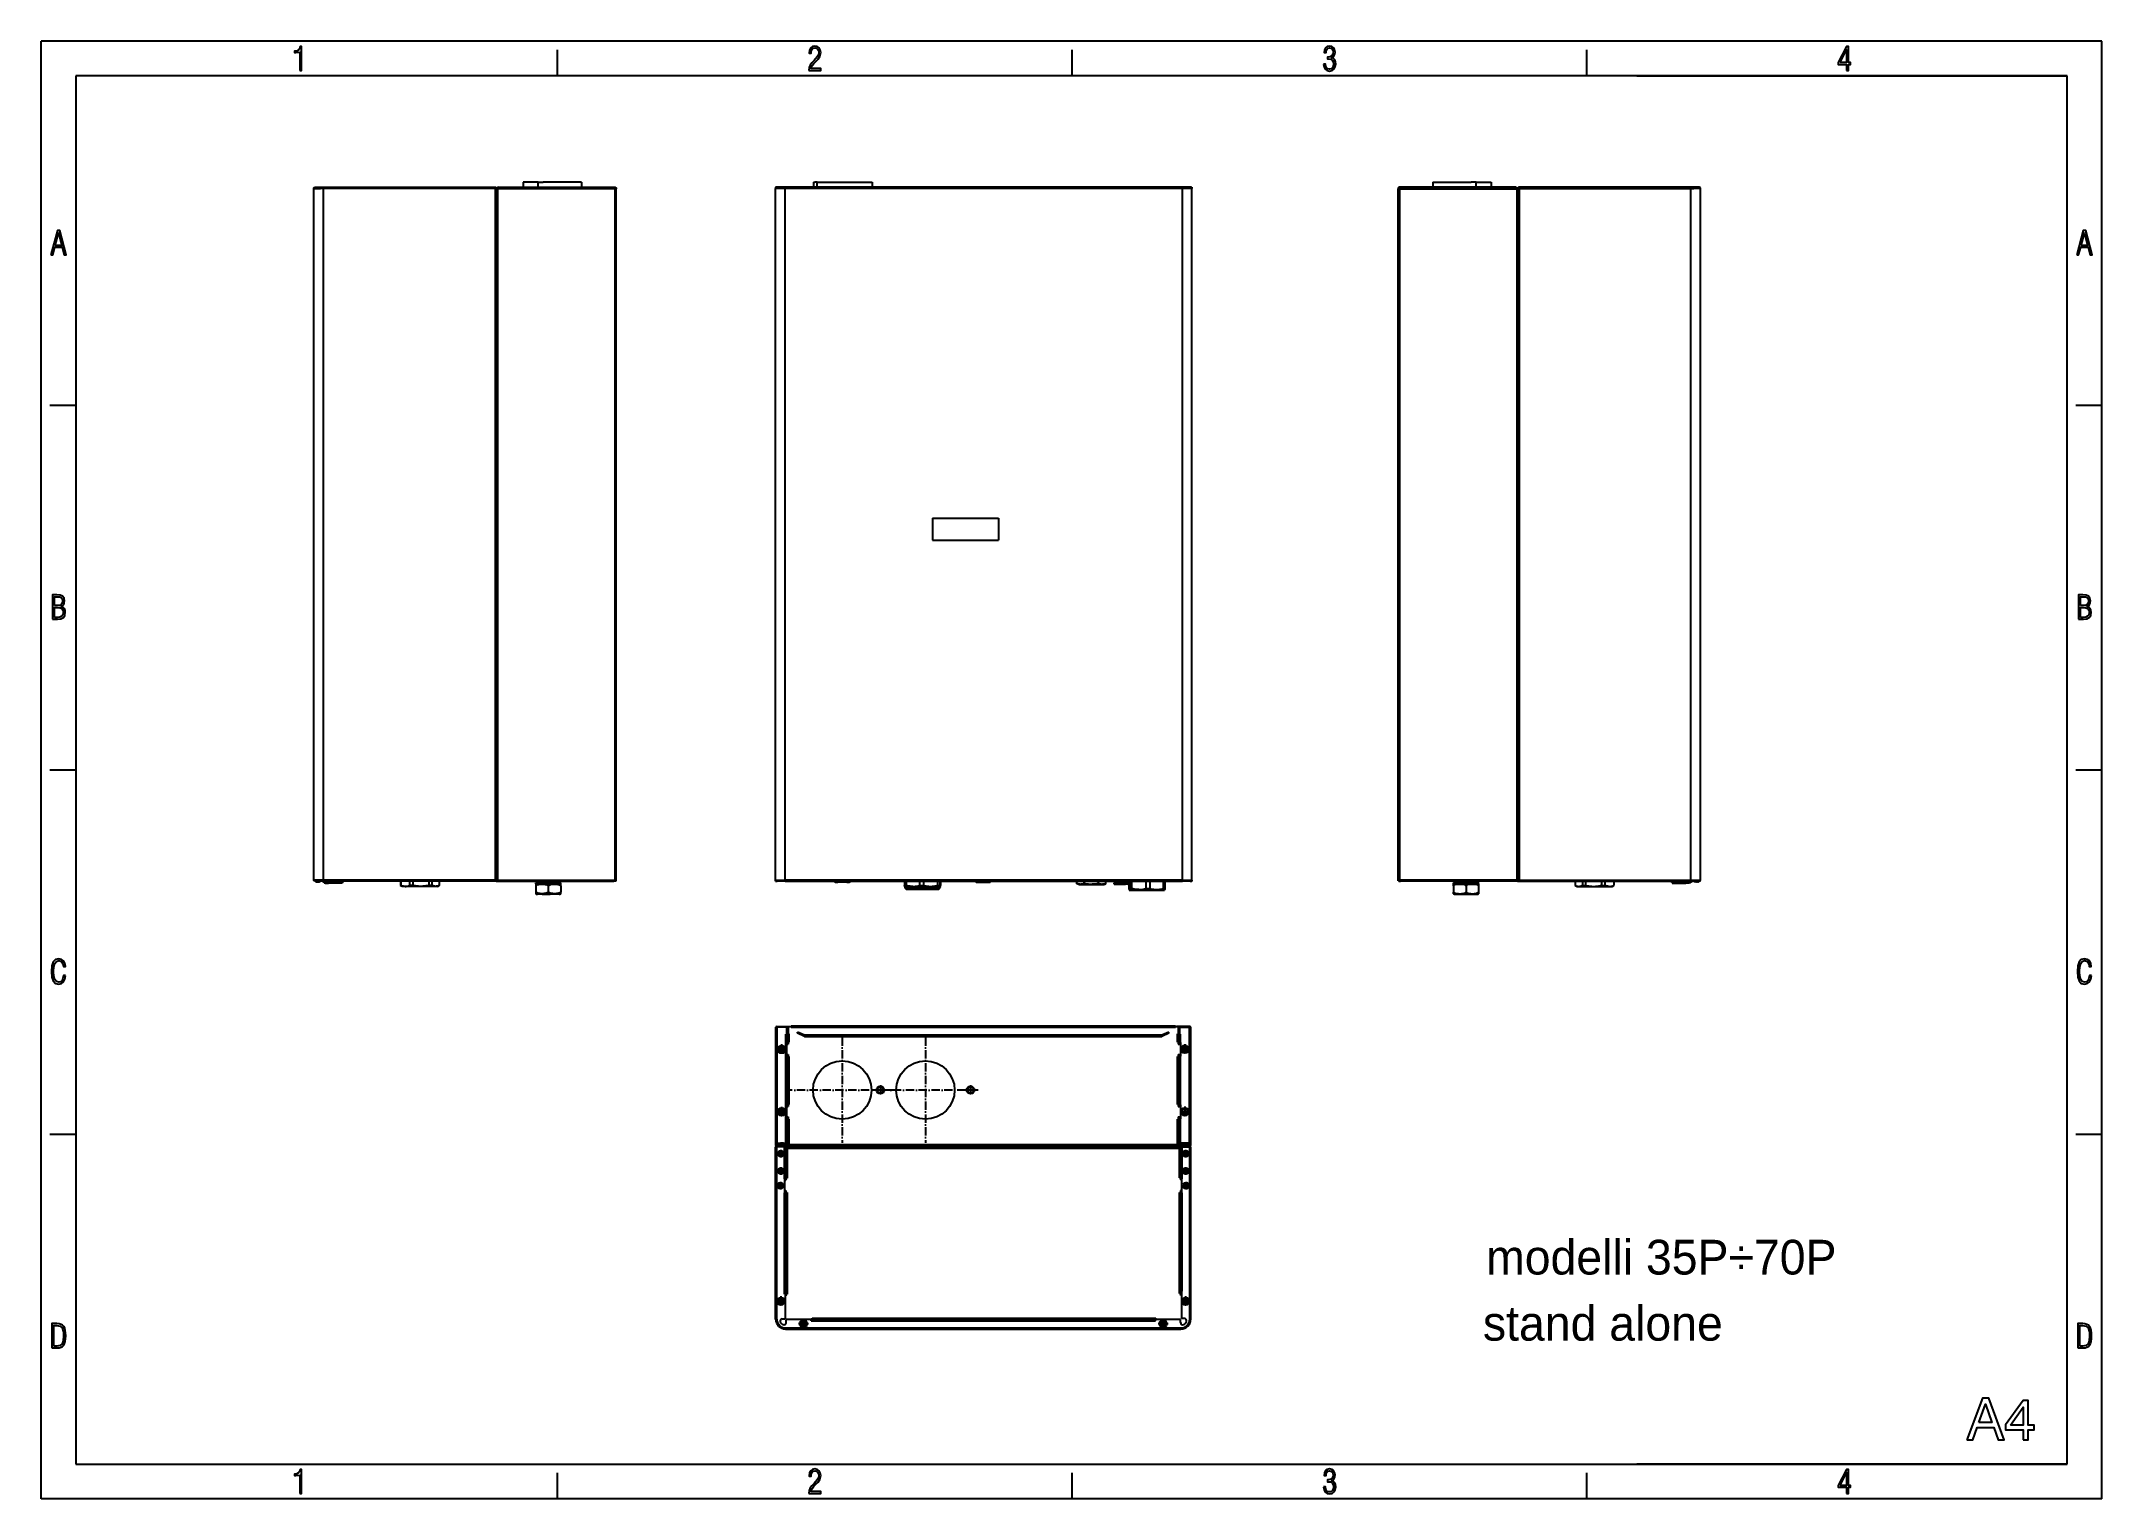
# Model space of a CAD drawing. Extents: x 0 to 2970, y 0 to 2100.
import ezdxf

# ---------------------------------------------------------------- set-up
doc = ezdxf.new("R2010")
doc.units = 0
doc.header["$MEASUREMENT"] = 0
doc.linetypes.add('DASHDOT', pattern=[18.5, 12, -3, 0.5, -3])
doc.layers.get('0').update_dxf_attribs({"linetype": 'CONTINUOUS'})

msp = doc.modelspace()

# ---------------------------------------------------------------- texts
at = {"char_height": 50, "width": 904.655, "attachment_point": 1}
for s, insert in [('modelli 35P÷70P', (2082.6, 373.1)), ('stand alone', (2078, 277.8))]:
    msp.add_mtext(s, dxfattribs=dict(at, insert=insert))

# ---------------------------------------------------------------- linework, layer by layer
at = {"color": 7}
for p, q in [((0, 0), (0, 2100)), ((2970, 2100), (0, 2100)), ((744, 2050), (744, 2087.5)), ((1486, 2050), (1486, 2087.5)), ((2228, 2050), (2228, 2087.5)), ((2970, 0), (2970, 2100)), ((2920, 2050), (50, 2050)), ((50, 2050), (50, 50)), ((2300, 2050), (2920, 2050)), ((2920, 50), (2920, 2050)), ((2920, 50), (2920, 2050)), ((393, 1887.9), (393.6, 1889.2)), ((393, 891.5), (393, 1887.9)), ((393, 1887.9), (393.7, 1887.9)), ((393.6, 1889.2), (394.8, 1889.7)), ((393.7, 1887.9), (395.7, 1887.9)), ((394.8, 1889.7), (395.4, 1889.7)), ((395.4, 1889.7), (397.1, 1889.7)), ((395.7, 1887.9), (398.7, 1887.9)), ((397.1, 1889.7), (399.8, 1889.7)), ((398.7, 1887.9), (402.6, 1887.9)), ((399.8, 1889.7), (403.1, 1889.7)), ((406.8, 1887.9), (402.6, 1887.9)), ((403.1, 1889.7), (406.8, 1889.7)), ((406.8, 1889.7), (406.8, 1887.9)), ((406.8, 1889.7), (406.9, 1889.7)), ((406.8, 891.5), (406.8, 1887.9)), ((406.9, 1889.7), (406.9, 1887.9)), ((406.9, 1889.7), (655.2, 1889.7)), ((654.2, 1887.9), (406.9, 1887.9)), ((654.5, 1888.8), (654.2, 1887.9)), ((654.2, 1887.9), (654.5, 1888.4)), ((654.2, 1887.9), (655.1, 1888.2)), ((654.2, 1887.9), (654.7, 1888.2)), ((654.2, 1887.9), (654.2, 891.5)), ((654.8, 1889.4), (654.5, 1888.8)), ((654.5, 1888.4), (654.8, 1888.7)), ((654.7, 1888.2), (655.1, 1888.5)), ((655.1, 1889.7), (654.8, 1889.4)), ((654.8, 1888.7), (655.1, 1888.9)), ((655.1, 1889.7), (655.2, 1889.7)), ((655.2, 1888.9), (655.1, 1888.9)), ((655.2, 1888.7), (655.1, 1888.5)), ((655.1, 1888.2), (655.7, 1888.5)), ((655.2, 1889.7), (655.2, 1888.9)), ((655.2, 1888.8), (655.2, 1888.9)), ((655.2, 1888.8), (656, 1888.8)), ((655.2, 1888.8), (655.2, 1888.7)), ((655.7, 1888.5), (656, 1888.7)), ((656, 1888.9), (656.2, 1888.4)), ((656, 1888.9), (656, 891.5)), ((656.8, 1888.9), (656, 1888.9)), ((656, 1888.8), (656, 890.6)), ((656, 1888.7), (656, 1888.8)), ((656.6, 1888), (656.2, 1888.4)), ((657, 1887.7), (656.6, 1888)), ((656.8, 1888.9), (657, 1888.4)), ((656.9, 1888.4), (656.9, 1888.9)), ((827.8, 1888.9), (656.9, 1888.9)), ((657.2, 1888.7), (656.9, 1888.9)), ((657, 1888.4), (657.4, 1887.7)), ((657.8, 1887.1), (657, 1887.7)), ((657.4, 1888.4), (657.2, 1888.7)), ((657.2, 1888), (657.2, 1888)), ((657.4, 1887.8), (657.2, 1888)), ((657.6, 1887.9), (657.4, 1888.4)), ((657.6, 1887.6), (657.4, 1887.8)), ((657.8, 1887.1), (657.4, 1887.7)), ((657.5, 1887.7), (657.5, 1887.5)), ((657.8, 1887.1), (657.6, 1887.9)), ((657.8, 1887.1), (657.6, 1887.6)), ((826.8, 1887.1), (657.8, 1887.1)), ((657.8, 1887.1), (657.8, 891.5)), ((658, 1889.2), (657.9, 1888.9)), ((659.3, 1889.7), (658, 1889.2)), ((659.3, 1889.7), (659.3, 1888.9)), ((659.3, 1889.7), (665.3, 1889.7)), ((665.3, 1889.7), (827.8, 1889.7)), ((665.3, 1889.7), (665.3, 1888.9)), ((694.9, 1896.9), (694.5, 1896.9)), ((694.5, 1896.9), (694.5, 1889.7)), ((696.7, 1896.9), (694.9, 1896.9)), ((699.9, 1896.9), (696.7, 1896.9)), ((704.4, 1896.9), (699.9, 1896.9)), ((709.9, 1896.9), (704.4, 1896.9)), ((716.4, 1896.9), (709.9, 1896.9)), ((716.4, 1896.9), (723.6, 1896.9)), ((716.4, 1889.7), (716.4, 1896.9)), ((731.2, 1896.9), (723.6, 1896.9)), ((738.9, 1896.9), (731.2, 1896.9)), ((746.6, 1896.9), (738.9, 1896.9)), ((754, 1896.9), (746.6, 1896.9)), ((760.8, 1896.9), (754, 1896.9)), ((766.7, 1896.9), (760.8, 1896.9)), ((771.7, 1896.9), (766.7, 1896.9)), ((775.4, 1896.9), (771.7, 1896.9)), ((777.8, 1896.9), (775.4, 1896.9)), ((778.8, 1896.9), (777.8, 1896.9)), ((778.8, 1896.9), (778.8, 1889.7)), ((827.1, 1887.9), (826.8, 1887.1)), ((826.8, 1887.1), (827.1, 1887.6)), ((828.1, 1887.1), (826.8, 1887.1)), ((826.8, 1887.1), (826.8, 890.5)), ((827.3, 1888.4), (827.1, 1887.9)), ((827.1, 1887.6), (827.3, 1887.8)), ((827.5, 1888.7), (827.3, 1888.4)), ((827.5, 1888), (827.3, 1887.8)), ((827.8, 1888.9), (827.5, 1888.7)), ((827.8, 1888.1), (827.5, 1888)), ((827.8, 1888.9), (827.8, 1889.7)), ((827.8, 1889.3), (828.1, 1889.2)), ((827.8, 1888.9), (827.8, 1888.1)), ((827.8, 1887.9), (827.8, 1888.1)), ((827.8, 1887.9), (827.8, 1887.1)), ((827.8, 1887.9), (828.6, 1887.9)), ((828.1, 1889.2), (828.6, 1887.9)), ((828.6, 1887.1), (828.1, 1887.1)), ((828.6, 1887.9), (828.6, 1887.1)), ((828.6, 890.5), (828.6, 1887.1)), ((1059.4, 1889.7), (1058.6, 1889.7)), ((1058.6, 1889.7), (1058.6, 1887.9)), ((1058.6, 1887.9), (1058.7, 1888.3)), ((1058.6, 891.5), (1058.6, 1887.9)), ((1058.6, 1887.9), (1059.3, 1887.9)), ((1059.4, 1889.4), (1058.7, 1888.3)), ((1061.3, 1887.9), (1059.3, 1887.9)), ((1059.4, 1889.4), (1060.4, 1889.7)), ((1059.4, 1889.4), (1059.4, 1889.7)), ((1060.1, 1889.7), (1059.6, 1889.5)), ((1060.1, 1889.7), (1060.4, 1889.7)), ((1061, 1889.7), (1060.4, 1889.7)), ((1062.7, 1889.7), (1061, 1889.7)), ((1064.3, 1887.9), (1061.3, 1887.9)), ((1065.4, 1889.7), (1062.7, 1889.7)), ((1068.2, 1887.9), (1064.3, 1887.9)), ((1068.7, 1889.7), (1065.4, 1889.7)), ((1072.4, 1887.9), (1068.2, 1887.9)), ((1072.4, 1889.7), (1068.7, 1889.7)), ((1072.4, 1889.2), (1072.4, 1889.7)), ((1644.8, 1889.7), (1072.4, 1889.7)), ((1072.4, 1887.9), (1072.4, 1889.2)), ((1072.4, 891.5), (1072.4, 1887.9)), ((1644.8, 1887.9), (1072.4, 1887.9)), ((1113.2, 1896.9), (1113.5, 1896.9)), ((1113.2, 1896.9), (1113.2, 1889.7)), ((1113.5, 1896.9), (1115.2, 1896.9)), ((1118.3, 1896.9), (1115.2, 1896.9)), ((1118.3, 1889.7), (1118.3, 1896.9)), ((1118.3, 1896.9), (1122.6, 1896.9)), ((1122.6, 1896.9), (1128.1, 1896.9)), ((1128.1, 1896.9), (1134.5, 1896.9)), ((1134.5, 1896.9), (1141.6, 1896.9)), ((1141.6, 1896.9), (1149.1, 1896.9)), ((1149.1, 1896.9), (1156.9, 1896.9)), ((1156.9, 1896.9), (1164.6, 1896.9)), ((1164.6, 1896.9), (1172, 1896.9)), ((1172, 1896.9), (1178.9, 1896.9)), ((1178.9, 1896.9), (1184.9, 1896.9)), ((1184.9, 1896.9), (1189.9, 1896.9)), ((1189.9, 1896.9), (1193.8, 1896.9)), ((1193.8, 1896.9), (1196.3, 1896.9)), ((1196.3, 1896.9), (1197.5, 1896.9)), ((1197.5, 1896.9), (1197.5, 1889.7)), ((1644.8, 1889.2), (1644.8, 1889.7)), ((1648.5, 1889.7), (1644.8, 1889.7)), ((1644.8, 1887.9), (1644.8, 1889.2)), ((1644.8, 891.5), (1644.8, 1887.9)), ((1649.1, 1887.9), (1644.8, 1887.9)), ((1651.9, 1889.7), (1648.5, 1889.7)), ((1652.9, 1887.9), (1649.1, 1887.9)), ((1654.5, 1889.7), (1651.9, 1889.7)), ((1656, 1887.9), (1652.9, 1887.9)), ((1656.2, 1889.7), (1654.5, 1889.7)), ((1657.9, 1887.9), (1656, 1887.9)), ((1656.8, 1889.7), (1656.2, 1889.7)), ((1657.9, 1889.4), (1656.8, 1889.7)), ((1657.1, 1889.7), (1656.8, 1889.7)), ((1657.8, 1889.4), (1657.1, 1889.7)), ((1657.8, 1889.7), (1658.6, 1889.7)), ((1657.8, 1889.4), (1657.8, 1889.7)), ((1658.4, 1888.8), (1657.9, 1889.4)), ((1657.9, 1887.9), (1658.6, 1887.9)), ((1658.6, 1887.9), (1658.4, 1888.8)), ((1658.6, 1889.7), (1658.6, 1887.9)), ((1658.6, 891.5), (1658.6, 1887.9)), ((1956.5, 1889.2), (1955.9, 1887.9)), ((1955.9, 1887.9), (1955.9, 1887.1)), ((1956.7, 1887.9), (1955.9, 1887.9)), ((1955.9, 1887.1), (1956.5, 1887.1)), ((1955.9, 890.5), (1955.9, 1887.1)), ((1956.7, 1889.3), (1956.5, 1889.2)), ((1956.5, 1887.1), (1957.7, 1887.1)), ((1956.7, 1888.9), (1956.7, 1889.7)), ((2119.3, 1889.7), (1956.7, 1889.7)), ((1956.7, 1888.9), (1957, 1888.7)), ((1956.7, 1888.9), (2127.6, 1888.9)), ((1956.7, 1888.9), (1956.7, 1888.1)), ((1956.7, 1888.1), (1957, 1888)), ((1956.7, 1887.9), (1956.8, 1888.1)), ((1956.7, 1887.9), (1956.7, 1887.1)), ((1957, 1888.7), (1957.2, 1888.4)), ((1957, 1888), (1957.2, 1887.8)), ((1957.2, 1888.4), (1957.4, 1887.9)), ((1957.4, 1887.6), (1957.2, 1887.8)), ((1957.4, 1887.9), (1957.7, 1887.1)), ((1957.7, 1887.1), (1957.4, 1887.6)), ((1957.7, 1887.1), (2126.7, 1887.1)), ((1957.7, 1887.1), (1957.7, 890.5)), ((2005.8, 1896.9), (2005.8, 1889.7)), ((2005.8, 1896.9), (2006.8, 1896.9)), ((2006.8, 1896.9), (2009.2, 1896.9)), ((2009.2, 1896.9), (2012.9, 1896.9)), ((2012.9, 1896.9), (2017.8, 1896.9)), ((2017.8, 1896.9), (2023.8, 1896.9)), ((2023.8, 1896.9), (2030.6, 1896.9)), ((2030.6, 1896.9), (2037.9, 1896.9)), ((2037.9, 1896.9), (2045.6, 1896.9)), ((2045.6, 1896.9), (2053.4, 1896.9)), ((2053.4, 1896.9), (2061, 1896.9)), ((2068.2, 1896.9), (2061, 1896.9)), ((2068.2, 1889.7), (2068.2, 1896.9)), ((2068.2, 1896.9), (2074.6, 1896.9)), ((2074.6, 1896.9), (2080.2, 1896.9)), ((2080.2, 1896.9), (2084.6, 1896.9)), ((2084.6, 1896.9), (2087.8, 1896.9)), ((2087.8, 1896.9), (2089.7, 1896.9)), ((2089.7, 1896.9), (2090.1, 1896.9)), ((2090.1, 1896.9), (2090.1, 1889.7)), ((2125.3, 1889.7), (2119.3, 1889.7)), ((2119.3, 1889.7), (2119.3, 1888.9)), ((2125.3, 1889.7), (2125.3, 1888.9)), ((2125.3, 1889.7), (2126.5, 1889.2)), ((2126.5, 1889.2), (2126.7, 1888.9)), ((2126.7, 1887.1), (2127, 1887.9)), ((2126.7, 1887.1), (2127.2, 1887.7)), ((2126.7, 1887.1), (2127.5, 1887.7)), ((2126.7, 1887.1), (2127, 1887.6)), ((2126.7, 1887.1), (2126.7, 891.5)), ((2127, 1887.9), (2127.2, 1888.4)), ((2127, 1887.6), (2127.2, 1887.8)), ((2127.1, 1887.7), (2127.1, 1887.5)), ((2127.2, 1888.4), (2127.4, 1888.7)), ((2127.6, 1888.4), (2127.2, 1887.7)), ((2127.2, 1887.8), (2127.4, 1888)), ((2127.4, 1888.7), (2127.6, 1888.9)), ((2127.4, 1888), (2127.4, 1888)), ((2127.5, 1887.7), (2128, 1888)), ((2127.6, 1888.4), (2127.6, 1888.9)), ((2127.7, 1888.9), (2127.6, 1888.4)), ((2127.7, 1888.9), (2128.5, 1888.9)), ((2128, 1888), (2128.3, 1888.4)), ((2128.5, 1888.9), (2128.3, 1888.4)), ((2128.5, 1888.9), (2128.5, 891.5)), ((2129.3, 1888.8), (2128.5, 1888.8)), ((2128.5, 1888.8), (2128.5, 890.6)), ((2128.5, 1888.7), (2128.5, 1888.8)), ((2128.9, 1888.5), (2128.5, 1888.7)), ((2129.5, 1888.2), (2128.9, 1888.5)), ((2129.3, 1889.7), (2129.3, 1888.9)), ((2377.7, 1889.7), (2129.3, 1889.7)), ((2129.4, 1889.7), (2129.3, 1889.7)), ((2129.3, 1888.8), (2129.3, 1888.9)), ((2129.3, 1888.9), (2129.4, 1888.9)), ((2129.3, 1888.8), (2129.3, 1888.7)), ((2129.3, 1888.7), (2129.5, 1888.5)), ((2129.4, 1889.7), (2129.7, 1889.4)), ((2129.7, 1888.7), (2129.4, 1888.9)), ((2129.9, 1888.2), (2129.5, 1888.5)), ((2130.3, 1887.9), (2129.5, 1888.2)), ((2129.7, 1889.4), (2130, 1888.8)), ((2130, 1888.4), (2129.7, 1888.7)), ((2130.3, 1887.9), (2129.9, 1888.2)), ((2130, 1888.8), (2130.3, 1887.9)), ((2130.3, 1887.9), (2130, 1888.4)), ((2130.3, 1887.9), (2130.3, 891.5)), ((2130.3, 1887.9), (2377.7, 1887.9)), ((2377.7, 1889.7), (2377.7, 1887.9)), ((2377.7, 1889.7), (2377.7, 1887.9)), ((2377.7, 1889.7), (2377.7, 1889.7)), ((2381.4, 1889.7), (2377.7, 1889.7)), ((2377.7, 891.5), (2377.7, 1887.9)), ((2377.7, 1887.9), (2382, 1887.9)), ((2384.8, 1889.7), (2381.4, 1889.7)), ((2385.8, 1887.9), (2382, 1887.9)), ((2387.4, 1889.7), (2384.8, 1889.7)), ((2388.9, 1887.9), (2385.8, 1887.9)), ((2389.1, 1889.7), (2387.4, 1889.7)), ((2390.9, 1887.9), (2388.9, 1887.9)), ((2389.7, 1889.7), (2389.1, 1889.7)), ((2391, 1889.2), (2389.7, 1889.7)), ((2391.5, 1887.9), (2390.9, 1887.9)), ((2391.5, 1887.9), (2391, 1889.2)), ((2391.5, 891.5), (2391.5, 1887.9)), ((50, 1575), (12.5, 1575)), ((2970, 1575), (2932.5, 1575)), ((1284.6, 1413), (1379.6, 1413)), ((1284.6, 1413), (1284.6, 1381)), ((1379.6, 1413), (1379.6, 1381)), ((1284.6, 1381), (1379.6, 1381)), ((50, 1050), (12.5, 1050)), ((2970, 1050), (2932.5, 1050)), ((393.6, 890.3), (393, 891.5)), ((393.7, 891.5), (393, 891.5)), ((395.7, 891.5), (393.7, 891.5)), ((398.7, 891.5), (395.7, 891.5)), ((402.6, 891.5), (398.7, 891.5)), ((406.8, 891.5), (402.6, 891.5)), ((406.8, 889.7), (406.8, 891.5)), ((654.2, 891.5), (406.9, 891.5)), ((406.9, 889.7), (406.9, 891.5)), ((654.2, 891.5), (655.1, 891.3)), ((654.8, 890.7), (654.2, 891.5)), ((654.2, 891.5), (654.7, 891.3)), ((654.8, 891.1), (654.2, 891.5)), ((654.7, 891.3), (655.1, 891)), ((655.3, 890.7), (654.8, 891.1)), ((655.1, 891.3), (655.7, 891)), ((656, 891.5), (656.6, 891.5)), ((656.6, 891.5), (657.8, 891.5)), ((656.8, 890.8), (656.8, 891.5)), ((657.5, 891.1), (657.3, 890.8)), ((657.8, 891.5), (657.5, 891.1)), ((657.8, 891.5), (657.5, 890.7)), ((657.8, 891.5), (825.3, 891.5)), ((825.3, 891.5), (825.3, 890.5)), ((1058.6, 889.7), (1058.6, 891.5)), ((1059, 890.5), (1058.6, 891.5)), ((1058.6, 891.5), (1059.3, 891.5)), ((1059.3, 891.5), (1061.3, 891.5)), ((1061.3, 891.5), (1064.3, 891.5)), ((1064.3, 891.5), (1068.2, 891.5)), ((1068.2, 891.5), (1072.4, 891.5)), ((1072.4, 890.3), (1072.4, 891.5)), ((1644.8, 891.5), (1072.4, 891.5)), ((1644.8, 891.5), (1644.8, 890.3)), ((1644.8, 891.5), (1649.1, 891.5)), ((1649.1, 891.5), (1652.9, 891.5)), ((1652.9, 891.5), (1656, 891.5)), ((1656, 891.5), (1657.9, 891.5)), ((1657.9, 891.5), (1658.6, 891.5)), ((1658.3, 890.5), (1658.6, 891.5)), ((1658.6, 891.5), (1658.6, 889.7)), ((2126.7, 891.5), (1959.2, 891.5)), ((1959.2, 891.5), (1959.2, 890.5)), ((2126.7, 891.5), (2127, 891.1)), ((2126.7, 891.5), (2127, 890.7)), ((2128, 891.5), (2126.7, 891.5)), ((2127, 891.1), (2127.2, 890.8)), ((2127.7, 890.8), (2127.7, 891.5)), ((2128.5, 891.5), (2128, 891.5)), ((2129.5, 891.3), (2128.9, 891)), ((2129.2, 890.7), (2129.8, 891.1)), ((2130.3, 891.5), (2129.5, 891.3)), ((2129.9, 891.3), (2129.5, 891)), ((2129.8, 890.7), (2130.3, 891.5)), ((2129.8, 891.1), (2130.3, 891.5)), ((2130.3, 891.5), (2129.9, 891.3)), ((2130.3, 891.5), (2377.7, 891.5)), ((2377.7, 891.5), (2382, 891.5)), ((2377.7, 889.7), (2377.7, 891.5)), ((2377.7, 889.7), (2377.7, 891.5)), ((2382, 891.5), (2385.8, 891.5)), ((2385.8, 891.5), (2388.9, 891.5)), ((2388.9, 891.5), (2390.9, 891.5)), ((2390.9, 891.5), (2391.5, 891.5)), ((2391, 890.3), (2391.5, 891.5)), ((394.8, 889.7), (393.6, 890.3)), ((394.8, 889.7), (395.4, 889.7)), ((395.4, 889.7), (397.1, 889.7)), ((396.5, 888.8), (396.5, 888.8)), ((396.5, 888.8), (396.6, 888.8)), ((396.5, 888.8), (396.5, 888.8)), ((396.5, 888.8), (396.5, 888.8)), ((396.5, 888.8), (396.5, 888.8)), ((396.6, 888.8), (396.7, 888.8)), ((396.7, 888.8), (396.6, 888.8)), ((396.8, 888.8), (396.7, 888.8)), ((396.7, 888.8), (396.8, 888.8)), ((396.8, 888.8), (397.1, 888.8)), ((397.1, 889.7), (399.8, 889.7)), ((397.1, 888.8), (397.3, 888.8)), ((397.3, 888.8), (397.1, 888.8)), ((397.7, 888.8), (397.3, 888.8)), ((397.3, 888.8), (397.4, 888.8)), ((397.4, 888.8), (397.7, 888.8)), ((397.8, 888.8), (397.7, 888.8)), ((397.7, 888.8), (397.8, 888.8)), ((397.8, 888.8), (398.1, 888.8)), ((398.5, 888.8), (398.1, 888.8)), ((398.1, 888.8), (398.5, 888.8)), ((398.5, 889.7), (398.5, 889.4)), ((398.5, 889.4), (398.5, 889.7)), ((398.5, 889.4), (398.5, 889.1)), ((398.5, 889.1), (398.5, 889.4)), ((398.5, 888.8), (398.5, 889.1)), ((398.5, 889.1), (398.5, 888.8)), ((398.5, 888.8), (398.5, 888.8)), ((398.5, 888.8), (398.5, 888.8)), ((398.5, 888.8), (398.9, 888.8)), ((398.9, 888.8), (399.2, 888.8)), ((398.9, 888.8), (399.2, 888.8)), ((399.2, 888.8), (399.6, 888.8)), ((399.3, 888.8), (399.3, 888.8)), ((399.3, 888.8), (399.5, 888.8)), ((399.6, 888.8), (399.7, 888.8)), ((399.7, 888.8), (399.6, 888.8)), ((399.7, 888.8), (400, 888.8)), ((399.8, 889.7), (403.1, 889.7)), ((400.2, 888.8), (400, 888.8)), ((400, 888.8), (400.1, 888.8)), ((400.2, 888.8), (400.2, 888.8)), ((400.2, 888.8), (400.2, 888.8)), ((400.2, 888.8), (400.4, 888.8)), ((400.4, 888.8), (400.4, 888.8)), ((400.4, 888.8), (400.4, 888.8)), ((400.4, 888.8), (400.6, 888.8)), ((400.5, 888.8), (400.6, 888.8)), ((400.6, 888.8), (400.6, 888.8)), ((400.6, 888.8), (400.6, 888.8)), ((406.8, 889.7), (403.1, 889.7)), ((405, 889.7), (408.2, 887.5)), ((406.9, 889.7), (406.8, 889.7)), ((656, 889.7), (406.9, 889.7)), ((407.1, 889.7), (408.9, 888.4)), ((408.9, 888.4), (408.2, 887.5)), ((408.2, 887.5), (409.6, 887)), ((409.6, 888.2), (408.9, 888.4)), ((409.6, 888.2), (410.3, 888.2)), ((409.6, 888.2), (409.6, 887)), ((409.6, 887), (410.3, 887)), ((414.3, 888.2), (410.3, 888.2)), ((410.3, 888.2), (410.3, 887)), ((410.3, 887), (414.3, 887)), ((414.3, 887), (414.3, 888.2)), ((414.3, 888.2), (428.8, 888.2)), ((428.8, 887), (414.3, 887)), ((417.2, 889.7), (417.2, 889)), ((417.2, 889.7), (417.2, 889)), ((417.2, 889), (417.3, 889)), ((417.3, 889), (417.2, 889)), ((417.4, 889), (417.3, 889)), ((417.4, 889), (417.5, 889)), ((417.5, 889), (417.4, 889)), ((417.6, 889), (417.5, 889)), ((417.5, 889), (417.6, 889)), ((417.8, 889), (417.6, 889)), ((418.1, 889), (417.8, 889)), ((418.1, 889), (418.2, 889)), ((418.2, 889), (418.1, 889)), ((418.2, 889), (418.5, 889)), ((418.5, 889), (418.3, 889)), ((418.9, 889), (418.5, 889)), ((418.9, 889), (419.2, 889)), ((419.2, 889), (418.9, 889)), ((419.2, 889.7), (419.2, 889)), ((419.2, 889), (419.2, 889.7)), ((419.2, 889), (434.4, 889)), ((434.4, 889), (419.2, 889)), ((428.8, 888.2), (428.8, 887)), ((428.8, 888.2), (433.8, 888.2)), ((433.8, 887), (428.8, 887)), ((433.8, 888.2), (433.8, 887)), ((435.2, 889.2), (434.4, 889)), ((434.4, 889), (435, 889.1)), ((435, 889.1), (435.5, 889.5)), ((435.7, 889.7), (435.2, 889.2)), ((435.5, 889.5), (435.7, 889.7)), ((517.8, 889.7), (517.8, 883.7)), ((518.1, 883.7), (517.8, 883.7)), ((520.3, 882.2), (517.8, 883.7)), ((518.1, 889.7), (518.1, 883.7)), ((524.4, 882.2), (520.3, 882.2)), ((571.2, 882.2), (524.4, 882.2)), ((530.7, 889.7), (530.7, 883.7)), ((535.5, 883.7), (530.7, 883.7)), ((535.5, 889.7), (535.5, 883.7)), ((558.6, 889.7), (558.6, 883.7)), ((563.2, 883.7), (558.6, 883.7)), ((563.2, 889.7), (563.2, 883.7)), ((571.2, 882.2), (573.8, 883.7)), ((573.7, 889.7), (573.7, 883.7)), ((573.8, 883.7), (573.7, 883.7)), ((573.8, 889.7), (573.8, 883.7)), ((654.8, 890.7), (655.3, 890.1)), ((655.1, 891), (655.2, 890.8)), ((656, 890.5), (655.3, 890.7)), ((655.3, 890.1), (655.9, 889.8)), ((655.7, 891), (656, 890.7)), ((656, 890.6), (655.7, 890.6)), ((655.9, 889.8), (656, 889.7)), ((656, 890.7), (656, 890.6)), ((656.8, 890.5), (656, 890.5)), ((656, 890.5), (656, 889.7)), ((656.8, 889.7), (656, 889.7)), ((656.8, 890.5), (656.8, 890.8)), ((656.8, 890.5), (657.1, 890.6)), ((656.8, 890.5), (656.8, 889.7)), ((656.8, 889.7), (657.1, 889.9)), ((656.8, 889.7), (825.3, 889.7)), ((657.1, 890.6), (657.3, 890.8)), ((657.3, 890.3), (657.1, 889.9)), ((657.5, 890.7), (657.3, 890.3)), ((730.9, 887.2), (712.9, 887.2)), ((712.9, 886.2), (712.9, 887.2)), ((713, 886.2), (712.9, 886.2)), ((713, 886.2), (713, 885.7)), ((713, 885.7), (713, 883.2)), ((730.9, 885.7), (713, 885.7)), ((713, 883.2), (713, 874.2)), ((713, 874.2), (713, 871.7)), ((730.9, 888.2), (713.9, 888.2)), ((721.9, 871.2), (715.3, 871.2)), ((716.8, 888.1), (716.8, 889.7)), ((717.5, 888.1), (716.8, 888.1)), ((716.8, 888.1), (718.1, 886.1)), ((719.4, 888.1), (717.5, 888.1)), ((717.9, 889.7), (717.9, 888.2)), ((718.1, 886.1), (719.6, 886.1)), ((722.4, 888.1), (719.4, 888.1)), ((719.6, 886.1), (722.3, 886.1)), ((721.9, 871.2), (727.2, 871.2)), ((722.3, 886.1), (726.1, 886.1)), ((726.1, 888.1), (722.4, 888.1)), ((730.9, 871.2), (722.8, 871.2)), ((730.3, 888.1), (726.1, 888.1)), ((726.1, 886.1), (730.3, 886.1)), ((727.2, 871.2), (730.9, 871.2)), ((730.3, 888.1), (730.3, 889.7)), ((734.4, 888.1), (730.3, 888.1)), ((730.3, 886.1), (730.3, 888.1)), ((730.3, 886.1), (734.5, 886.1)), ((747.9, 888.2), (730.9, 888.2)), ((748.9, 887.2), (730.9, 887.2)), ((739.9, 885.7), (730.9, 885.7)), ((730.9, 883.2), (730.9, 874.2)), ((730.9, 871.2), (733.7, 871.2)), ((732.8, 871.2), (730.9, 871.2)), ((733.2, 871.2), (732.8, 871.2)), ((746.5, 871.2), (733.7, 871.2)), ((738.2, 888.1), (734.4, 888.1)), ((734.5, 886.1), (738.2, 886.1)), ((741.2, 888.1), (738.2, 888.1)), ((738.2, 886.1), (741, 886.1)), ((748.9, 885.7), (739.9, 885.7)), ((741, 886.1), (742.4, 886.1)), ((741.2, 888.1), (743.1, 888.1)), ((742.4, 886.1), (743.8, 888.1)), ((743.8, 888.1), (743.1, 888.1)), ((743.7, 889.7), (743.8, 888.1)), ((743.9, 889.7), (743.9, 888.2)), ((748.9, 885.7), (748.9, 887.2)), ((748.9, 883.2), (748.9, 885.7)), ((748.9, 883.2), (748.9, 874.2)), ((748.9, 871.7), (748.9, 874.2)), ((826.8, 890.5), (825.3, 890.5)), ((825.3, 890.3), (825.3, 890.5)), ((825.3, 889.7), (825.3, 890.3)), ((827.8, 889.7), (825.3, 889.7)), ((826.8, 890.5), (828.1, 890.5)), ((827.8, 890.5), (827.8, 890.5)), ((827.8, 890.5), (827.8, 889.7)), ((828.1, 890.5), (828.6, 890.5)), ((1058.6, 889.7), (1059.4, 889.7)), ((1059, 890.5), (1059.6, 889.9)), ((1059.4, 890.1), (1059.4, 889.7)), ((1059.4, 890.1), (1059.5, 890)), ((1059.4, 890), (1059.6, 889.9)), ((1059.6, 889.9), (1059.6, 889.9)), ((1059.6, 889.9), (1060.4, 889.7)), ((1059.9, 889.9), (1060.1, 889.8)), ((1060.1, 889.8), (1060.4, 889.7)), ((1060.4, 889.7), (1061, 889.7)), ((1062.7, 889.7), (1061, 889.7)), ((1065.4, 889.7), (1062.7, 889.7)), ((1068.7, 889.7), (1065.4, 889.7)), ((1072.4, 889.7), (1068.7, 889.7)), ((1072.4, 889.7), (1072.4, 890.3)), ((1072.4, 889.7), (1644.8, 889.7)), ((1143.1, 889.7), (1143.1, 889.6)), ((1143.1, 889.6), (1143.1, 889.6)), ((1143.2, 889.2), (1143.1, 889.6)), ((1143.1, 889.6), (1143.7, 889.2)), ((1143.2, 889.2), (1143.7, 888.9)), ((1144.6, 889), (1143.7, 889.2)), ((1143.7, 888.9), (1144, 888.7)), ((1144, 888.7), (1144.9, 888.5)), ((1146, 888.8), (1144.6, 889)), ((1144.9, 888.5), (1146.2, 888.3)), ((1148.1, 888.8), (1146, 888.8)), ((1146.2, 888.3), (1147.1, 888.3)), ((1147.1, 888.3), (1148.1, 888.3)), ((1148.1, 888.8), (1148.1, 889.7)), ((1161.1, 888.8), (1148.1, 888.8)), ((1148.1, 888.4), (1148.1, 888.8)), ((1148.1, 888.3), (1148.1, 888.4)), ((1161.1, 888.3), (1148.1, 888.3)), ((1148.7, 889.7), (1149.6, 889.7)), ((1149.6, 889.7), (1148.7, 889.7)), ((1149.6, 889.7), (1159.6, 889.7)), ((1149.6, 889.7), (1149.6, 889.7)), ((1159.6, 889.7), (1160.6, 889.7)), ((1159.6, 889.7), (1160.5, 889.7)), ((1159.6, 889.7), (1159.6, 889.7)), ((1161.1, 889.7), (1161.1, 888.8)), ((1162.3, 888.8), (1161.1, 888.8)), ((1161.1, 888.4), (1161.1, 888.8)), ((1161.1, 888.3), (1161.1, 888.4)), ((1161.1, 888.3), (1162.2, 888.3)), ((1162.2, 888.3), (1163.6, 888.4)), ((1163.8, 888.9), (1162.3, 888.8)), ((1163.6, 888.4), (1164.7, 888.6)), ((1165, 889.1), (1163.8, 888.9)), ((1164.7, 888.6), (1165.4, 888.8)), ((1165, 889.1), (1165.8, 889.3)), ((1165.7, 889), (1165.4, 888.8)), ((1166, 889.2), (1165.7, 889)), ((1166.1, 889.6), (1165.8, 889.3)), ((1166, 889.2), (1166.1, 889.6)), ((1166.1, 889.6), (1166.1, 889.7)), ((1166.1, 889.6), (1166.1, 889.6)), ((1244.1, 889.7), (1244.1, 883.7)), ((1244.1, 883.7), (1246.6, 883.7)), ((1244.7, 882.2), (1244.6, 882.3)), ((1244.7, 882.2), (1256.3, 882.2)), ((1244.7, 882.2), (1244.7, 881.2)), ((1244.7, 881.2), (1256.3, 881.2)), ((1246.6, 889.7), (1246.6, 883.7)), ((1247.7, 878.2), (1258, 878.2)), ((1256.3, 882.2), (1295.6, 882.2)), ((1256.3, 881.2), (1295.6, 881.2)), ((1258, 878.2), (1292.6, 878.2)), ((1266, 889.7), (1266, 883.7)), ((1266, 883.7), (1271.5, 883.7)), ((1271.5, 889.7), (1271.5, 883.7)), ((1292.1, 889.7), (1292.1, 883.7)), ((1292.1, 883.7), (1295, 883.7)), ((1295, 889.7), (1295, 883.7)), ((1295.6, 882.2), (1295.7, 882.3)), ((1295.6, 882.2), (1295.6, 881.2)), ((1296.2, 889.7), (1296.2, 883.7)), ((1347.8, 887.7), (1347.8, 889.7)), ((1367.8, 887.7), (1347.8, 887.7)), ((1367.8, 887.7), (1367.8, 889.7)), ((1492.9, 886.2), (1492.9, 889.7)), ((1495.7, 885.2), (1492.9, 886.2)), ((1495.7, 885.2), (1497.9, 885.2)), ((1497.9, 885.2), (1498.1, 885.2)), ((1498.1, 885.2), (1497.9, 885.2)), ((1498.1, 885.2), (1513.7, 885.2)), ((1503.3, 886.2), (1503.3, 889.7)), ((1513.7, 885.2), (1529.3, 885.2)), ((1524.1, 886.2), (1524.1, 889.7)), ((1529.3, 885.2), (1531.7, 885.2)), ((1531.7, 885.2), (1534.5, 886.2)), ((1534.5, 886.2), (1534.5, 889.7)), ((1546.5, 887.2), (1567.7, 887.2)), ((1546.5, 885.7), (1546.5, 887.2)), ((1546.5, 885.7), (1562.9, 885.7)), ((1547.5, 888.2), (1567.7, 888.2)), ((1551.5, 889.7), (1551.5, 888.2)), ((1562.9, 886.2), (1562.9, 885.7)), ((1562.9, 886.2), (1566.1, 886.2)), ((1566.1, 886.2), (1566.1, 885.7)), ((1566.1, 885.7), (1567.7, 885.7)), ((1567.7, 889.7), (1567.7, 879.2)), ((1568.2, 877.7), (1568.1, 877.8)), ((1568.2, 877.7), (1582, 877.7)), ((1568.2, 877.7), (1568.2, 876.7)), ((1568.2, 876.7), (1582, 876.7)), ((1568.7, 889.7), (1568.7, 879.2)), ((1568.7, 879.2), (1571.7, 879.2)), ((1571.7, 889.7), (1571.7, 879.2)), ((1582, 877.7), (1619.1, 877.7)), ((1582, 876.7), (1619.1, 876.7)), ((1592.3, 889.7), (1592.3, 879.2)), ((1592.3, 879.2), (1597.7, 879.2)), ((1597.7, 889.7), (1597.7, 879.2)), ((1617.2, 889.7), (1617.2, 879.2)), ((1617.2, 879.2), (1619.7, 879.2)), ((1619.1, 877.7), (1619.2, 877.8)), ((1619.1, 877.7), (1619.1, 876.7)), ((1619.7, 889.7), (1619.7, 879.2)), ((1644.8, 890.3), (1644.8, 889.7)), ((1648.5, 889.7), (1644.8, 889.7)), ((1651.9, 889.7), (1648.5, 889.7)), ((1654.5, 889.7), (1651.9, 889.7)), ((1656.2, 889.7), (1654.5, 889.7)), ((1656.2, 889.7), (1656.8, 889.7)), ((1656.8, 889.7), (1657.6, 889.9)), ((1657.1, 889.8), (1656.8, 889.7)), ((1657.1, 889.8), (1657.4, 889.9)), ((1657.6, 889.9), (1658.3, 890.5)), ((1657.6, 889.9), (1657.6, 889.9)), ((1657.7, 890), (1657.8, 890.1)), ((1657.8, 889.7), (1657.8, 890.1)), ((1657.8, 889.7), (1658.6, 889.7)), ((1956.5, 890.5), (1955.9, 890.5)), ((1957.7, 890.5), (1956.5, 890.5)), ((1956.7, 890.5), (1956.7, 890.5)), ((1956.7, 890.5), (1956.7, 889.7)), ((1956.7, 889.7), (1959.2, 889.7)), ((1957.7, 890.5), (1959.2, 890.5)), ((1959.2, 890.3), (1959.2, 890.5)), ((1959.2, 889.7), (1959.2, 890.3)), ((2127.7, 889.7), (1959.2, 889.7)), ((2035.7, 887.2), (2053.7, 887.2)), ((2035.7, 885.7), (2035.7, 887.2)), ((2035.7, 883.2), (2035.7, 885.7)), ((2035.7, 885.7), (2044.7, 885.7)), ((2035.7, 883.2), (2035.7, 874.2)), ((2035.7, 871.7), (2035.7, 874.2)), ((2036.7, 888.2), (2053.7, 888.2)), ((2038.1, 871.2), (2050.9, 871.2)), ((2040.7, 889.7), (2040.7, 888.2)), ((2040.8, 889.7), (2040.8, 888.1)), ((2040.8, 888.1), (2041.5, 888.1)), ((2042.1, 886.1), (2040.8, 888.1)), ((2043.4, 888.1), (2041.5, 888.1)), ((2043.6, 886.1), (2042.1, 886.1)), ((2043.4, 888.1), (2046.4, 888.1)), ((2046.3, 886.1), (2043.6, 886.1)), ((2044.7, 885.7), (2053.7, 885.7)), ((2050.1, 886.1), (2046.3, 886.1)), ((2046.4, 888.1), (2050.1, 888.1)), ((2050.1, 888.1), (2054.3, 888.1)), ((2054.3, 886.1), (2050.1, 886.1)), ((2053.7, 871.2), (2050.9, 871.2)), ((2051.4, 871.2), (2051.8, 871.2)), ((2051.8, 871.2), (2053.7, 871.2)), ((2053.7, 888.2), (2070.7, 888.2)), ((2053.7, 887.2), (2071.7, 887.2)), ((2053.7, 885.7), (2071.6, 885.7)), ((2053.7, 883.2), (2053.7, 874.2)), ((2057.4, 871.2), (2053.7, 871.2)), ((2053.7, 871.2), (2061.8, 871.2)), ((2054.3, 888.1), (2054.3, 889.7)), ((2054.3, 886.1), (2054.3, 888.1)), ((2054.3, 888.1), (2058.5, 888.1)), ((2058.5, 886.1), (2054.3, 886.1)), ((2062.7, 871.2), (2057.4, 871.2)), ((2058.5, 888.1), (2062.2, 888.1)), ((2062.2, 886.1), (2058.5, 886.1)), ((2062.2, 888.1), (2065.2, 888.1)), ((2065, 886.1), (2062.2, 886.1)), ((2062.7, 871.2), (2069.3, 871.2)), ((2066.4, 886.1), (2065, 886.1)), ((2065.2, 888.1), (2067.1, 888.1)), ((2067.8, 888.1), (2066.4, 886.1)), ((2066.7, 889.7), (2066.7, 888.2)), ((2067.1, 888.1), (2067.8, 888.1)), ((2067.8, 888.1), (2067.8, 889.7)), ((2071.6, 886.2), (2071.6, 885.7)), ((2071.6, 886.2), (2071.7, 886.2)), ((2071.6, 885.7), (2071.6, 883.2)), ((2071.6, 883.2), (2071.6, 874.2)), ((2071.6, 874.2), (2071.6, 871.7)), ((2071.7, 886.2), (2071.7, 887.2)), ((2127, 890.7), (2127.2, 890.3)), ((2127.4, 890.6), (2127.2, 890.8)), ((2127.2, 890.3), (2127.4, 889.9)), ((2127.7, 890.5), (2127.4, 890.6)), ((2127.7, 889.7), (2127.4, 889.9)), ((2127.7, 890.5), (2127.7, 890.8)), ((2127.7, 890.5), (2128.5, 890.5)), ((2127.7, 890.5), (2127.7, 889.7)), ((2127.7, 889.7), (2128.5, 889.7)), ((2128.9, 891), (2128.5, 890.7)), ((2128.5, 890.7), (2128.5, 890.6)), ((2128.5, 890.5), (2129.2, 890.7)), ((2128.5, 890.6), (2128.9, 890.6)), ((2128.5, 890.5), (2128.5, 889.7)), ((2128.7, 889.8), (2128.5, 889.7)), ((2128.5, 889.7), (2377.7, 889.7)), ((2129.2, 890.1), (2128.7, 889.8)), ((2129.8, 890.7), (2129.2, 890.1)), ((2129.5, 891), (2129.4, 890.8)), ((2210.8, 889.7), (2210.8, 883.7)), ((2210.8, 889.7), (2210.8, 883.7)), ((2210.8, 883.7), (2210.8, 883.7)), ((2213.4, 882.2), (2210.8, 883.7)), ((2213.4, 882.2), (2260.2, 882.2)), ((2221.4, 889.7), (2221.4, 883.7)), ((2221.4, 883.7), (2225.9, 883.7)), ((2225.9, 889.7), (2225.9, 883.7)), ((2249, 889.7), (2249, 883.7)), ((2249, 883.7), (2253.9, 883.7)), ((2253.9, 889.7), (2253.9, 883.7)), ((2260.2, 882.2), (2264.3, 882.2)), ((2264.3, 882.2), (2266.8, 883.7)), ((2266.5, 889.7), (2266.5, 883.7)), ((2266.5, 883.7), (2266.8, 883.7)), ((2266.8, 889.7), (2266.8, 883.7)), ((2349.1, 889.5), (2348.9, 889.7)), ((2348.9, 889.7), (2349.4, 889.2)), ((2349.6, 889.1), (2349.1, 889.5)), ((2349.4, 889.2), (2350.1, 889)), ((2350.1, 889), (2349.6, 889.1)), ((2365.3, 889), (2350.1, 889)), ((2350.1, 889), (2365.3, 889)), ((2355.7, 888.2), (2350.7, 888.2)), ((2350.7, 888.2), (2350.7, 887)), ((2350.7, 887), (2355.7, 887)), ((2355.7, 888.2), (2355.7, 887)), ((2370.3, 888.2), (2355.7, 888.2)), ((2355.7, 887), (2370.3, 887)), ((2365.3, 889.7), (2365.3, 889)), ((2365.3, 889), (2365.3, 889.7)), ((2365.7, 889), (2365.3, 889)), ((2365.3, 889), (2365.7, 889)), ((2365.7, 889), (2366.1, 889)), ((2366.3, 889), (2366.1, 889)), ((2366.1, 889), (2366.3, 889)), ((2366.4, 889), (2366.3, 889)), ((2366.3, 889), (2366.4, 889)), ((2366.4, 889), (2366.7, 889)), ((2366.7, 889), (2367, 889)), ((2367, 889), (2367, 889)), ((2367.1, 889), (2367, 889)), ((2367.2, 889), (2367.1, 889)), ((2367.1, 889), (2367.2, 889)), ((2367.2, 889), (2367.3, 889)), ((2367.3, 889.7), (2367.3, 889)), ((2367.3, 889.7), (2367.3, 889)), ((2367.3, 889), (2367.3, 889)), ((2367.3, 889), (2367.3, 889)), ((2370.3, 888.2), (2374.3, 888.2)), ((2370.3, 887), (2370.3, 888.2)), ((2374.3, 887), (2370.3, 887)), ((2375, 888.2), (2374.3, 888.2)), ((2374.3, 888.2), (2374.3, 887)), ((2375, 887), (2374.3, 887)), ((2375, 888.2), (2375.7, 888.4)), ((2375, 888.2), (2375, 887)), ((2376.3, 887.5), (2375, 887)), ((2377.5, 889.7), (2375.7, 888.4)), ((2375.7, 888.4), (2376.3, 887.5)), ((2379.6, 889.7), (2376.3, 887.5)), ((2377.7, 889.7), (2377.7, 889.7)), ((2377.7, 889.7), (2381.4, 889.7)), ((2384.8, 889.7), (2381.4, 889.7)), ((2384.1, 888.8), (2384, 888.8)), ((2384.1, 888.8), (2384, 888.8)), ((2384, 888.8), (2384, 888.8)), ((2384, 888.8), (2384, 888.8)), ((2384.1, 888.8), (2384.1, 888.8)), ((2384.3, 888.8), (2384.1, 888.8)), ((2384.1, 888.8), (2384.1, 888.8)), ((2384.4, 888.8), (2384.3, 888.8)), ((2384.3, 888.8), (2384.4, 888.8)), ((2384.4, 888.8), (2384.6, 888.8)), ((2384.6, 888.8), (2384.4, 888.8)), ((2384.9, 888.8), (2384.6, 888.8)), ((2387.4, 889.7), (2384.8, 889.7)), ((2385.3, 888.8), (2384.9, 888.8)), ((2384.9, 888.8), (2384.9, 888.8)), ((2384.9, 888.8), (2384.9, 888.8)), ((2385.2, 888.8), (2385.1, 888.8)), ((2385.3, 888.8), (2385.2, 888.8)), ((2385.6, 888.8), (2385.3, 888.8)), ((2385.6, 888.8), (2385.4, 888.8)), ((2386, 888.8), (2385.6, 888.8)), ((2386, 889.7), (2386, 889.4)), ((2386, 889.4), (2386, 889.7)), ((2386, 889.4), (2386, 889.1)), ((2386, 889.1), (2386, 889.4)), ((2386, 888.8), (2386, 889.1)), ((2386, 889.1), (2386, 888.8)), ((2386, 888.8), (2386, 888.8)), ((2386, 888.8), (2386, 888.8)), ((2386, 888.8), (2386.4, 888.8)), ((2386.4, 888.8), (2386, 888.8)), ((2386.8, 888.8), (2386.4, 888.8)), ((2386.8, 888.8), (2386.8, 888.8)), ((2386.8, 888.8), (2386.8, 888.8)), ((2386.8, 888.8), (2387.3, 888.8)), ((2387.2, 888.8), (2386.9, 888.8)), ((2387.2, 888.8), (2387.2, 888.8)), ((2387.5, 888.8), (2387.3, 888.8)), ((2387.3, 888.8), (2387.5, 888.8)), ((2389.1, 889.7), (2387.4, 889.7)), ((2387.7, 888.8), (2387.5, 888.8)), ((2387.7, 888.8), (2387.9, 888.8)), ((2387.8, 888.8), (2387.7, 888.8)), ((2387.9, 888.8), (2387.9, 888.8)), ((2387.9, 888.8), (2387.9, 888.8)), ((2388, 888.8), (2387.9, 888.8)), ((2388, 888.8), (2388, 888.8)), ((2388, 888.8), (2388, 888.8)), ((2388.1, 888.8), (2388, 888.8)), ((2388.1, 888.8), (2388, 888.8)), ((2389.7, 889.7), (2389.1, 889.7)), ((2389.7, 889.7), (2391, 890.3)), ((1058.6, 679.5), (1060.4, 679.5)), ((1058.6, 679.5), (1058.6, 678.5)), ((1058.6, 678.5), (1058.6, 512.5)), ((1060.4, 680.3), (1079.4, 680.3)), ((1074.4, 679.5), (1060.4, 679.5)), ((1060.4, 679.5), (1060.4, 512.5)), ((1073.4, 512.5), (1073.4, 669.5)), ((1074.4, 669.5), (1073.4, 669.5)), ((1074.4, 679.5), (1076.8, 679.5)), ((1074.4, 679.5), (1074.4, 669.5)), ((1074.4, 678.6), (1076.8, 678.6)), ((1074.4, 671.7), (1076.8, 671.7)), ((1075.2, 669.5), (1074.4, 669.5)), ((1075.2, 657.5), (1074.9, 657.5)), ((1074.9, 637.5), (1074.9, 657.5)), ((1074.9, 655.1), (1076.8, 655.1)), ((1075.2, 657.5), (1075.2, 669.5)), ((1076, 669), (1075.2, 669)), ((1075.7, 666), (1075.2, 666)), ((1075.7, 655.1), (1075.7, 669)), ((1076, 670.1), (1076, 658.1)), ((1076, 670.1), (1076.8, 670.1)), ((1076, 658.1), (1077.8, 658.1)), ((1076.8, 680.1), (1076.8, 670.1)), ((1080.8, 680.1), (1076.8, 680.1)), ((1076.8, 670.1), (1077.8, 670.1)), ((1076.8, 658.1), (1076.8, 655.1)), ((1076.8, 658.1), (1077.8, 658.1)), ((1077.8, 670.1), (1077.8, 658.1)), ((1079.4, 680.1), (1079.4, 680.3)), ((1634.8, 680.9), (1080.8, 680.9)), ((1080.8, 680.9), (1080.8, 679.1)), ((1080.8, 679.1), (1080.8, 680.1)), ((1634.8, 679.1), (1080.8, 679.1)), ((1090.3, 681), (1081.2, 681)), ((1081.2, 681), (1081.2, 680.9)), ((1090.3, 681.1), (1090.3, 681.5)), ((1090.3, 681.1), (1625.3, 681.1)), ((1090.3, 681.1), (1090.3, 680.9)), ((1100.3, 667.9), (1090.3, 672.5)), ((1090.3, 670.7), (1090.3, 672.5)), ((1100.3, 666.1), (1090.3, 670.7)), ((1615.3, 667.9), (1100.3, 667.9)), ((1100.3, 666.1), (1100.3, 667.9)), ((1100.3, 666.1), (1615.3, 666.1)), ((1625.3, 672.5), (1615.3, 667.9)), ((1625.3, 670.7), (1615.3, 666.1)), ((1615.3, 666.1), (1615.3, 667.9)), ((1625.3, 681.1), (1625.3, 681.5)), ((1625.3, 681.1), (1625.3, 680.9)), ((1634.4, 681), (1625.3, 681)), ((1625.3, 670.7), (1625.3, 672.5)), ((1634.4, 681), (1634.4, 680.9)), ((1634.8, 680.9), (1634.8, 680.1)), ((1634.8, 679.1), (1634.8, 680.1)), ((1638.8, 680.1), (1634.8, 680.1)), ((1636.2, 680.1), (1636.2, 680.3)), ((1655.2, 680.3), (1636.2, 680.3)), ((1637.8, 658.1), (1637.8, 670.1)), ((1637.8, 670.1), (1638.8, 670.1)), ((1639.6, 658.1), (1637.8, 658.1)), ((1637.8, 658.1), (1638.8, 658.1)), ((1638.8, 680.1), (1638.8, 670.1)), ((1641.2, 679.5), (1638.8, 679.5)), ((1638.8, 678.6), (1641.2, 678.6)), ((1641.2, 671.7), (1638.8, 671.7)), ((1639.6, 670.1), (1638.8, 670.1)), ((1638.8, 658.1), (1638.8, 655.1)), ((1638.8, 655.1), (1642.2, 655.1)), ((1639.6, 658.1), (1639.6, 670.1)), ((1640.4, 669), (1639.6, 669)), ((1640.4, 666), (1639.6, 666)), ((1640.4, 657.5), (1640.4, 669.5)), ((1641.2, 669.5), (1640.4, 669.5)), ((1642.2, 657.5), (1640.4, 657.5)), ((1641.2, 679.5), (1655.2, 679.5)), ((1641.2, 669.5), (1641.2, 679.5)), ((1642.2, 669.5), (1641.2, 669.5)), ((1642.2, 657.5), (1642.2, 669.5)), ((1642.2, 657.5), (1642.2, 637.5)), ((1655.2, 678.5), (1655.2, 679.5)), ((1655.2, 678.6), (1656.2, 678.6)), ((1657, 678.5), (1655.2, 678.5)), ((1655.2, 512.5), (1655.2, 678.5)), ((1657, 512.5), (1657, 678.5)), ((1068.9, 647.9), (1068.9, 647.1)), ((1074.9, 640.1), (1076.8, 640.1)), ((1075.2, 637.5), (1074.9, 637.5)), ((1075.2, 567.5), (1075.2, 637.5)), ((1075.7, 593.5), (1075.7, 640.1)), ((1076, 637.1), (1076, 568.1)), ((1076, 637.1), (1076.8, 637.1)), ((1076.8, 640.1), (1076.8, 637.1)), ((1076.8, 637.1), (1077.8, 637.1)), ((1077.8, 637.1), (1077.8, 568.1)), ((1637.8, 568.1), (1637.8, 637.1)), ((1637.8, 637.1), (1638.8, 637.1)), ((1638.8, 640.1), (1642.2, 640.1)), ((1638.8, 640.1), (1638.8, 637.1)), ((1639.6, 637.1), (1638.8, 637.1)), ((1639.6, 568.1), (1639.6, 637.1)), ((1640.4, 567.5), (1640.4, 637.5)), ((1642.2, 637.5), (1640.4, 637.5)), ((1642.2, 567.5), (1642.2, 637.5)), ((1074.9, 547.5), (1074.9, 567.5)), ((1075.2, 567.5), (1074.9, 567.5)), ((1074.9, 565.1), (1076.8, 565.1)), ((1075.7, 593.5), (1075.7, 568.4)), ((1075.7, 593.5), (1076, 593.5)), ((1075.7, 568.4), (1076, 568.4)), ((1075.7, 565.1), (1075.7, 568.4)), ((1076, 568.1), (1077.8, 568.1)), ((1076.8, 568.1), (1076.8, 565.1)), ((1076.8, 568.1), (1077.8, 568.1)), ((1639.6, 568.1), (1637.8, 568.1)), ((1637.8, 568.1), (1638.8, 568.1)), ((1638.8, 568.1), (1638.8, 565.1)), ((1638.8, 565.1), (1642.2, 565.1)), ((1642.2, 567.5), (1640.4, 567.5)), ((1642.2, 567.5), (1642.2, 547.5)), ((1068.9, 557.9), (1068.9, 557.1)), ((1074.9, 550.1), (1076.8, 550.1)), ((1075.2, 547.5), (1074.9, 547.5)), ((1075.2, 512.5), (1075.2, 547.5)), ((1075.7, 528.1), (1075.7, 550.1)), ((1076, 547.1), (1076, 510.6)), ((1076, 547.1), (1076.8, 547.1)), ((1076.8, 550.1), (1076.8, 547.1)), ((1076.8, 547.1), (1077.8, 547.1)), ((1077.8, 547.1), (1077.8, 510.6)), ((1637.8, 510.6), (1637.8, 547.1)), ((1637.8, 547.1), (1638.8, 547.1)), ((1638.8, 550.1), (1642.2, 550.1)), ((1638.8, 550.1), (1638.8, 547.1)), ((1639.6, 547.1), (1638.8, 547.1)), ((1639.6, 510.6), (1639.6, 547.1)), ((1640.4, 512.5), (1640.4, 547.5)), ((1642.2, 547.5), (1640.4, 547.5)), ((1642.2, 512.5), (1642.2, 547.5)), ((50, 525), (12.5, 525)), ((1058.6, 512.5), (1060.4, 512.5)), ((1058.6, 512.5), (1058.6, 509.5)), ((1060.2, 506.9), (1058.6, 506.9)), ((1058.6, 258.9), (1058.6, 506.9)), ((1059.4, 512.5), (1059.4, 509.5)), ((1059.4, 509.5), (1060.4, 509.5)), ((1060.4, 508.6), (1060.1, 508.6)), ((1060.1, 508.6), (1060.4, 508.6)), ((1060.4, 507.7), (1060.2, 507.7)), ((1071.4, 506.9), (1060.2, 506.9)), ((1060.2, 258.9), (1060.2, 506.9)), ((1060.4, 512.5), (1073.4, 512.5)), ((1060.4, 509.5), (1060.4, 512.5)), ((1060.4, 508.5), (1060.4, 509.5)), ((1060.4, 508.5), (1076.6, 508.5)), ((1060.4, 508.5), (1060.4, 508.5)), ((1060.4, 508.5), (1060.4, 508.5)), ((1076.6, 507.7), (1060.4, 507.7)), ((1061.8, 509.6), (1061.8, 508.8)), ((1061.8, 509.6), (1063.8, 509.6)), ((1061.8, 508.8), (1063.8, 508.8)), ((1065.5, 512.3), (1063.2, 510)), ((1063.2, 510), (1072.3, 510)), ((1063.6, 507.7), (1063.6, 506.9)), ((1063.8, 509.6), (1063.8, 508.8)), ((1077.8, 509.6), (1063.8, 509.6)), ((1077.8, 508.8), (1063.8, 508.8)), ((1064.2, 511), (1064.2, 512.5)), ((1070, 512.3), (1065.5, 512.3)), ((1065.6, 512.3), (1066.1, 512.3)), ((1065.9, 512.3), (1065.9, 512.5)), ((1066.1, 512.3), (1066.1, 512.5)), ((1066.5, 512.3), (1066.5, 512.5)), ((1066.5, 512.5), (1066.5, 512.3)), ((1069.4, 512.3), (1069.4, 512.5)), ((1069.4, 512.3), (1069.4, 512.5)), ((1069.4, 512.3), (1070.1, 512.3)), ((1070.1, 512.3), (1072.5, 510)), ((1071.1, 511.4), (1071.1, 512.5)), ((1073, 506.9), (1071.4, 506.9)), ((1071.4, 461), (1071.4, 506.9)), ((1072.3, 510), (1072.5, 510)), ((1073, 461), (1073, 506.9)), ((1075.4, 506.9), (1073, 506.9)), ((1073.2, 512.5), (1073.2, 509.6)), ((1073.2, 508.8), (1073.2, 508.5)), ((1073.2, 506.9), (1073.2, 459.1)), ((1074.1, 505.6), (1073.3, 505.6)), ((1073.3, 504.6), (1073.3, 505.6)), ((1075.2, 512.5), (1073.4, 512.5)), ((1074.1, 504.6), (1074.1, 505.6)), ((1074.7, 508.8), (1074.7, 508.5)), ((1074.7, 506.9), (1074.7, 504.6)), ((1640.5, 506.6), (1075.1, 506.4)), ((1075.1, 506.4), (1075.1, 504.6)), ((1075.7, 528.1), (1076, 528.1)), ((1075.7, 528), (1076, 528)), ((1076, 510.6), (1077.8, 510.6)), ((1076.2, 506.4), (1076, 506.7)), ((1076.5, 507.3), (1077.4, 506.4)), ((1076.6, 508.5), (1076.6, 507.7)), ((1077.9, 506.4), (1077, 507.3)), ((1077.6, 507.9), (1079.1, 506.4)), ((1077.7, 508.8), (1077.7, 507.8)), ((1077.7, 506.6), (1077.7, 506.4)), ((1077.8, 510.6), (1637.8, 510.6)), ((1077.8, 508.8), (1077.8, 510.6)), ((1077.8, 508.8), (1637.8, 508.8)), ((1079.9, 507.8), (1081.3, 506.4)), ((1635.7, 507.8), (1079.9, 507.8)), ((1634.5, 506.6), (1635.7, 507.8)), ((1636.7, 506.6), (1638.2, 508)), ((1639.6, 510.6), (1637.8, 510.6)), ((1637.8, 508.8), (1637.8, 510.6)), ((1637.8, 509.6), (1645.5, 509.6)), ((1637.8, 508.8), (1645.5, 508.8)), ((1637.9, 508.8), (1637.9, 507.8)), ((1637.9, 506.6), (1638.7, 507.4)), ((1637.9, 506.6), (1637.9, 506.6)), ((1639.1, 507.3), (1638.4, 506.6)), ((1639, 508.5), (1639, 507.7)), ((1639, 508.5), (1645.5, 508.5)), ((1639, 507.7), (1645.5, 507.7)), ((1639.6, 506.6), (1639.7, 506.7)), ((1640.2, 506.9), (1642.6, 506.9)), ((1642.2, 512.5), (1640.4, 512.5)), ((1640.5, 506.6), (1640.5, 504.8)), ((1640.9, 508.8), (1640.9, 508.5)), ((1640.9, 506.9), (1640.9, 504.8)), ((1641.5, 504.8), (1641.5, 505.8)), ((1641.5, 505.8), (1642.3, 505.8)), ((1653.7, 512.5), (1642.2, 512.5)), ((1642.3, 504.8), (1642.3, 505.8)), ((1642.4, 509.6), (1642.4, 512.5)), ((1642.4, 508.6), (1642.4, 508.8)), ((1642.4, 459.3), (1642.4, 506.9)), ((1642.6, 506.9), (1642.6, 461)), ((1642.6, 506.9), (1644.2, 506.9)), ((1645.5, 512.3), (1643.2, 510)), ((1643.4, 510), (1643.2, 510)), ((1645.5, 510), (1643.4, 510)), ((1644.2, 506.9), (1644.2, 461)), ((1644.2, 506.9), (1655.4, 506.9)), ((1644.9, 511.7), (1644.9, 512.5)), ((1645.5, 512), (1645.5, 512.5)), ((1645.5, 512.3), (1645.5, 512.3)), ((1655.5, 512), (1645.5, 512)), ((1645.5, 511.7), (1645.5, 512)), ((1645.5, 511.7), (1655.5, 511.7)), ((1645.5, 511.7), (1645.5, 509.2)), ((1645.5, 509.2), (1655.5, 509.2)), ((1645.5, 506.9), (1645.5, 509.2)), ((1653.7, 512.5), (1655.2, 512.5)), ((1657, 512.5), (1655.2, 512.5)), ((1655.4, 258.9), (1655.4, 506.9)), ((1655.4, 506.9), (1657, 506.9)), ((1655.5, 512.5), (1655.5, 512)), ((1655.5, 511.7), (1655.5, 512)), ((1655.5, 511.7), (1655.5, 509.2)), ((1655.5, 509.5), (1656.2, 509.5)), ((1655.5, 509.2), (1655.5, 506.9)), ((1655.5, 508.6), (1655.5, 508.6)), ((1655.5, 508.6), (1655.5, 508.6)), ((1656.2, 509.5), (1656.2, 512.5)), ((1657, 509.5), (1657, 512.5)), ((1657, 506.1), (1657, 506.9)), ((1657, 258.9), (1657, 506.9)), ((2970, 525), (2932.5, 525)), ((1073.3, 504.6), (1075.1, 504.6)), ((1073.3, 504.6), (1073.3, 462.1)), ((1640.5, 504.8), (1075.1, 504.6)), ((1075.1, 504.6), (1075.1, 462.1)), ((1642.3, 504.8), (1640.5, 504.8)), ((1640.5, 462.3), (1640.5, 504.8)), ((1642.3, 462.3), (1642.3, 504.8)), ((1073, 461), (1071.4, 461)), ((1071.4, 461), (1071.4, 441)), ((1071.4, 459.1), (1073.3, 459.1)), ((1073.3, 462.1), (1075.1, 462.1)), ((1073.3, 462.1), (1073.3, 459.1)), ((1073.3, 462.1), (1075.1, 462.1)), ((1642.3, 462.3), (1640.5, 462.3)), ((1640.5, 462.3), (1642.3, 462.3)), ((1642.3, 462.3), (1642.3, 459.3)), ((1644.2, 459.3), (1642.3, 459.3)), ((1642.6, 461), (1644.2, 461)), ((1643.5, 460.2), (1643.5, 461)), ((1643.5, 460.2), (1644.2, 460.2)), ((1644.2, 441), (1644.2, 461)), ((1071.4, 444.1), (1073.3, 444.1)), ((1073, 441), (1071.4, 441)), ((1071.4, 294.9), (1071.4, 441)), ((1073, 294.9), (1073, 441)), ((1073.2, 444.1), (1073.2, 292.6)), ((1073.3, 444.1), (1073.3, 441.1)), ((1073.3, 441.1), (1073.4, 294.6)), ((1073.3, 441.1), (1075.1, 441.1)), ((1075.1, 441.1), (1075.2, 294.6)), ((1640.6, 295.8), (1640.5, 441.3)), ((1640.5, 441.3), (1642.3, 441.3)), ((1644.2, 444.3), (1642.3, 444.3)), ((1642.3, 444.3), (1642.3, 441.3)), ((1642.4, 295.8), (1642.3, 441.3)), ((1642.4, 292.8), (1642.4, 444.3)), ((1642.6, 441), (1642.6, 298.9)), ((1642.6, 441), (1644.2, 441)), ((1644.2, 441), (1644.2, 298.9)), ((1642.6, 298.9), (1644.2, 298.9)), ((1643.4, 298.9), (1644.2, 298.9)), ((1643.4, 298.9), (1643.4, 259.5)), ((1073, 294.9), (1071.4, 294.9)), ((1072.2, 294.9), (1071.4, 294.9)), ((1072.2, 294.9), (1072.2, 259.3)), ((1072.2, 292.6), (1073.4, 292.6)), ((1073.4, 294.6), (1075.2, 294.6)), ((1073.4, 294.6), (1073.4, 292.6)), ((1073.4, 294.6), (1075.2, 294.6)), ((1642.4, 295.8), (1640.6, 295.8)), ((1640.6, 295.8), (1642.4, 295.8)), ((1642.4, 295.8), (1642.4, 292.8)), ((1643.4, 292.8), (1642.4, 292.8)), ((1060.2, 258.9), (1058.6, 258.9)), ((1067.9, 259.3), (1072.2, 259.3)), ((1072.9, 246.2), (1642.7, 246.2)), ((1072.9, 246.2), (1072.9, 244.6)), ((1072.9, 244.6), (1642.7, 244.6)), ((1109.7, 258.2), (1073.7, 258.2)), ((1073.7, 253.7), (1073.7, 258.2)), ((1109.7, 256.6), (1109.7, 258.2)), ((1109.7, 256.6), (1109.7, 258.2)), ((1109.7, 256.6), (1606.1, 256.6)), ((1111.4, 260.3), (1606.4, 260.4)), ((1111.4, 258.5), (1111.4, 260.3)), ((1111.4, 258.5), (1111.4, 260.3)), ((1111.4, 258.5), (1606.4, 258.6)), ((1111.4, 258.2), (1606.1, 258.2)), ((1246, 258.5), (1246.1, 258.2)), ((1250.6, 258.5), (1250.6, 258.2)), ((1252.5, 258.5), (1252.5, 258.2)), ((1463.1, 258.6), (1463.1, 258.2)), ((1465.1, 258.6), (1465.1, 258.2)), ((1469.6, 258.6), (1469.5, 258.2)), ((1642.1, 258.2), (1606.1, 258.2)), ((1606.1, 256.6), (1606.1, 258.2)), ((1606.4, 258.2), (1606.4, 260.4)), ((1642.1, 253.8), (1642.1, 258.2)), ((1642.7, 246.2), (1642.7, 244.6)), ((1647.9, 259.5), (1643.4, 259.5)), ((1649.1, 253), (1648.6, 252.5)), ((1655.4, 258.9), (1657, 258.9)), ((50, 50), (2920, 50)), ((744, 0), (744, 37.5)), ((1486, 0), (1486, 37.5)), ((2228, 0), (2228, 37.5)), ((2920, 50), (2300, 50)), ((2970, 0), (0, 0))]:
    msp.add_line(p, q, dxfattribs=at)
at = {"color": 7, "linetype": 'DASHDOT'}
for p, q in [((1067.2, 654.9), (1067.2, 640.1)), ((1154.5, 664.8), (1154.5, 512.7)), ((1274.5, 664.8), (1274.5, 512.7)), ((1648.3, 655), (1648.3, 640.2)), ((1074.6, 647.5), (1059.8, 647.5)), ((1655.7, 647.6), (1640.9, 647.6)), ((1075.2, 610), (1075.8, 610)), ((1209.5, 596), (1209.5, 581.6)), ((1339.5, 596), (1339.5, 581.6)), ((1067.2, 564.9), (1067.2, 550.1)), ((1075.2, 588), (1075.8, 588)), ((1075.6, 566), (1075.7, 566)), ((1230.5, 588.8), (1078.4, 588.8)), ((1350.5, 588.8), (1198.4, 588.8)), ((1214.2, 588.8), (1199.7, 588.8)), ((1346.7, 588.8), (1332.2, 588.8)), ((1648.3, 565), (1648.3, 550.2)), ((1074.6, 557.5), (1059.8, 557.5)), ((1655.7, 557.6), (1640.9, 557.6)), ((1067.7, 512.3), (1067.7, 512.5)), ((1067.7, 508.5), (1067.7, 508.8)), ((1067.8, 509.3), (1067.8, 512.6)), ((1647.8, 508.8), (1647.8, 508.5)), ((1071.8, 497.2), (1060.5, 497.2)), ((1066.1, 502.9), (1066.1, 491.6)), ((1066.1, 477.9), (1066.1, 466.6)), ((1655.2, 497.2), (1643.9, 497.2)), ((1649.5, 502.9), (1649.5, 491.6)), ((1649.5, 477.9), (1649.5, 466.6)), ((1071.1, 451), (1059.8, 451)), ((1071.8, 472.2), (1060.5, 472.2)), ((1069, 451.1), (1061.7, 451.1)), ((1065.3, 454.8), (1065.3, 447.5)), ((1065.4, 456.6), (1065.4, 445.4)), ((1655.2, 472.2), (1643.9, 472.2)), ((1655.9, 451), (1644.6, 451)), ((1652.3, 451.3), (1648.4, 451.3)), ((1650.2, 456.6), (1650.2, 445.4)), ((1650.3, 453.2), (1650.3, 449.3)), ((1073.2, 284.6), (1059, 284.6)), ((1070.6, 284.6), (1062.1, 284.6)), ((1066.1, 291.7), (1066.1, 277.5)), ((1066.4, 288.9), (1066.4, 280.3)), ((1656.6, 284.6), (1642.4, 284.6)), ((1653.6, 284.8), (1645.1, 284.8)), ((1649.4, 289.1), (1649.4, 280.5)), ((1649.5, 291.7), (1649.5, 277.5)), ((1105.7, 252.1), (1091.5, 252.1)), ((1098.6, 259.2), (1098.6, 245)), ((1624.1, 252.1), (1609.9, 252.1)), ((1621.4, 252.3), (1612.8, 252.3)), ((1617, 259.2), (1617, 245)), ((1617.1, 256.6), (1617.1, 248))]:
    msp.add_line(p, q, dxfattribs=at)
at = {"color": 7}
for points in [[(372.6, 2057.8), (375.4, 2057.8), (375.4, 2092.2), (373.2, 2092.2), (372.5, 2089.2), (371, 2087.2), (368.6, 2085.9), (365.2, 2085.5), (365.2, 2083.7), (367.1, 2083.7), (372.6, 2084.1)], [(1106.4, 2057.8), (1123.6, 2057.8), (1123.6, 2060.6), (1109.6, 2060.6), (1110, 2063.1), (1111.5, 2065.5), (1113.7, 2068), (1116.6, 2070.9), (1119.8, 2074.1), (1122.4, 2077.9), (1123.5, 2083.6), (1122.9, 2087.5), (1121.2, 2090.4), (1118.5, 2092.2), (1115.1, 2092.9), (1111.7, 2092.2), (1109.2, 2090.3), (1107.5, 2087.3), (1106.9, 2083.2), (1106.9, 2082.7), (1109.6, 2082.7), (1110, 2086), (1111.1, 2088.4), (1112.9, 2089.8), (1115.4, 2090.3), (1117.5, 2089.8), (1119.1, 2088.5), (1120.2, 2086.5), (1120.6, 2083.8), (1120.1, 2080.4), (1118.6, 2077.5), (1113.9, 2072.2), (1110.7, 2068.8), (1108.3, 2065.7), (1106.9, 2062)], [(1848.4, 2067), (1849, 2062.8), (1850.7, 2059.6), (1853.3, 2057.8), (1856.8, 2057.1), (1860.5, 2057.8), (1863.3, 2059.8), (1865.1, 2063), (1865.8, 2067.3), (1865.4, 2070.4), (1864.4, 2073), (1862.6, 2074.9), (1860.1, 2076.2), (1862.1, 2077.5), (1863.6, 2079.3), (1864.4, 2081.6), (1864.8, 2084.4), (1864.2, 2087.9), (1862.6, 2090.6), (1860, 2092.3), (1856.8, 2092.9), (1853.7, 2092.3), (1851.3, 2090.6), (1849.7, 2087.6), (1849.2, 2083.7), (1852, 2083.7), (1852, 2083.9), (1852.3, 2086.7), (1853.3, 2088.7), (1854.9, 2089.9), (1856.9, 2090.4), (1859, 2089.9), (1860.6, 2088.8), (1861.6, 2086.9), (1862, 2084.4), (1861.5, 2081.2), (1860, 2078.9), (1857.6, 2077.6), (1854.1, 2077.2), (1853.9, 2077.2), (1853.9, 2074.6), (1855.3, 2074.6), (1858.6, 2074.2), (1860.9, 2072.8), (1862.3, 2070.5), (1862.8, 2067.2), (1862.3, 2064.1), (1861.1, 2061.7), (1859.2, 2060.2), (1856.8, 2059.8), (1854.5, 2060.2), (1852.7, 2061.6), (1851.6, 2063.9), (1851.2, 2067)], [(2601.9, 2057.8), (2604.9, 2057.8), (2604.9, 2066.7), (2608, 2066.7), (2608, 2069.3), (2604.9, 2069.3), (2604.9, 2092.2), (2601.9, 2092.2), (2590, 2069.3), (2590, 2066.7), (2601.9, 2066.7)], [(2592.9, 2069.3), (2602.2, 2087.7), (2601.9, 2069.3)], [(13.9, 1792.3), (16.6, 1792.3), (19.6, 1803.3), (30.2, 1803.3), (33.2, 1792.3), (36.1, 1792.3), (26.8, 1827.3), (23.3, 1827.3)], [(20.1, 1805.9), (24.9, 1823.4), (29.6, 1805.9)], [(2933.9, 1792.3), (2936.6, 1792.3), (2939.6, 1803.3), (2950.2, 1803.3), (2953.2, 1792.3), (2956.1, 1792.3), (2946.8, 1827.3), (2943.3, 1827.3)], [(2940.1, 1805.9), (2944.9, 1823.4), (2949.6, 1805.9)], [(16.3, 1267.3), (23.7, 1267.3), (28.5, 1267.8), (32, 1269.7), (34, 1272.8), (34.7, 1277.4), (34.4, 1280.2), (33.3, 1282.5), (31.6, 1284.3), (29.1, 1285.7), (31.1, 1286.9), (32.5, 1288.6), (33.3, 1290.9), (33.6, 1293.7), (32.9, 1297.7), (30.9, 1300.3), (27.4, 1301.8), (22.5, 1302.3), (16.3, 1302.3)], [(19.2, 1286.8), (19.2, 1299.7), (23, 1299.7), (26.4, 1299.3), (28.8, 1298.4), (30.2, 1296.5), (30.7, 1293.6), (30.2, 1290.5), (28.9, 1288.4), (26.7, 1287.2), (23.4, 1286.8)], [(19.2, 1269.9), (19.2, 1284.2), (23.6, 1284.2), (27.1, 1283.8), (29.7, 1282.5), (31.2, 1280.4), (31.7, 1277.4), (31.2, 1273.8), (29.6, 1271.5), (27, 1270.3), (23.3, 1269.9)], [(2936.3, 1267.3), (2943.7, 1267.3), (2948.5, 1267.8), (2952, 1269.7), (2954, 1272.8), (2954.7, 1277.4), (2954.4, 1280.2), (2953.3, 1282.5), (2951.6, 1284.3), (2949.1, 1285.7), (2951.1, 1286.9), (2952.5, 1288.6), (2953.3, 1290.9), (2953.6, 1293.7), (2952.9, 1297.7), (2950.9, 1300.3), (2947.4, 1301.8), (2942.5, 1302.3), (2936.3, 1302.3)], [(2939.2, 1286.8), (2939.2, 1299.7), (2943, 1299.7), (2946.4, 1299.3), (2948.8, 1298.4), (2950.2, 1296.5), (2950.7, 1293.6), (2950.2, 1290.5), (2948.9, 1288.4), (2946.7, 1287.2), (2943.4, 1286.8)], [(2939.2, 1269.9), (2939.2, 1284.2), (2943.6, 1284.2), (2947.1, 1283.8), (2949.7, 1282.5), (2951.2, 1280.4), (2951.7, 1277.4), (2951.2, 1273.8), (2949.6, 1271.5), (2947, 1270.3), (2943.3, 1269.9)], [(35.1, 754), (32.1, 754), (31.4, 749.8), (30, 746.7), (27.9, 744.9), (25.2, 744.3), (21.9, 745.2), (19.6, 748.1), (18.3, 753), (17.9, 759.8), (18.3, 766.5), (19.6, 771.4), (21.9, 774.3), (25.2, 775.3), (27.8, 774.7), (29.9, 773.2), (31.2, 770.6), (31.9, 767.1), (34.9, 767.1), (34.1, 771.7), (32.1, 775.1), (29.1, 777.2), (25.2, 778), (20.5, 776.8), (17.3, 773.5), (15.4, 767.8), (14.9, 759.8), (15.4, 751.7), (17.3, 746), (20.5, 742.6), (25.2, 741.6), (29.1, 742.3), (32.1, 744.7), (34.1, 748.6)], [(2955.1, 754), (2952.1, 754), (2951.4, 749.8), (2950, 746.7), (2947.9, 744.9), (2945.2, 744.3), (2941.9, 745.2), (2939.6, 748.1), (2938.3, 753), (2937.9, 759.8), (2938.3, 766.5), (2939.6, 771.4), (2941.9, 774.3), (2945.2, 775.3), (2947.8, 774.7), (2949.9, 773.2), (2951.2, 770.6), (2951.9, 767.1), (2954.9, 767.1), (2954.1, 771.7), (2952.1, 775.1), (2949.1, 777.2), (2945.2, 778), (2940.5, 776.8), (2937.3, 773.5), (2935.4, 767.8), (2934.9, 759.8), (2935.4, 751.7), (2937.3, 746), (2940.5, 742.6), (2945.2, 741.6), (2949.1, 742.3), (2952.1, 744.7), (2954.1, 748.6)], [(15.3, 217.3), (22.6, 217.3), (25.9, 217.4), (28.6, 218.2), (30.8, 219.4), (32.5, 221.3), (33.8, 223.6), (34.7, 226.7), (35.2, 230.4), (35.4, 234.8), (35.2, 239.2), (34.7, 242.9), (33.9, 245.9), (32.5, 248.3), (30.8, 250.1), (28.6, 251.3), (25.8, 252), (22.6, 252.3), (15.3, 252.3)], [(18.2, 219.9), (18.2, 249.7), (22.4, 249.7), (27.3, 248.9), (30.3, 246.3), (31.8, 241.7), (32.1, 238.5), (32.3, 234.7), (31.8, 227.7), (30.3, 223.1), (27.3, 220.6), (22.4, 219.9)], [(2935.3, 217.3), (2942.6, 217.3), (2945.9, 217.4), (2948.6, 218.2), (2950.8, 219.4), (2952.5, 221.3), (2953.8, 223.6), (2954.7, 226.7), (2955.2, 230.4), (2955.4, 234.8), (2955.2, 239.2), (2954.7, 242.9), (2953.9, 245.9), (2952.5, 248.3), (2950.8, 250.1), (2948.6, 251.3), (2945.8, 252), (2942.6, 252.3), (2935.3, 252.3)], [(2938.2, 219.9), (2938.2, 249.7), (2942.4, 249.7), (2947.3, 248.9), (2950.3, 246.3), (2951.8, 241.7), (2952.1, 238.5), (2952.3, 234.7), (2951.8, 227.7), (2950.3, 223.1), (2947.3, 220.6), (2942.4, 219.9)], [(2775.7, 85), (2784.1, 85), (2790.5, 102.9), (2814.2, 102.9), (2820.5, 85), (2829.3, 85), (2807, 145), (2798, 145)], [(2793, 109.9), (2802.5, 136.4), (2811.7, 109.9)], [(2856.6, 85), (2864.1, 85), (2864.1, 99.3), (2872.3, 99.3), (2872.3, 106), (2864.1, 106), (2864.1, 141.6), (2856.5, 141.6), (2831.2, 106.7), (2831.2, 99.3), (2856.6, 99.3)], [(2838.2, 106), (2856.6, 132), (2856.6, 106)], [(372.6, 7.8), (375.4, 7.8), (375.4, 42.2), (373.2, 42.2), (372.5, 39.2), (371, 37.2), (368.6, 35.9), (365.2, 35.5), (365.2, 33.7), (367.1, 33.7), (372.6, 34.1)], [(1106.4, 7.8), (1123.6, 7.8), (1123.6, 10.6), (1109.6, 10.6), (1110, 13.1), (1111.5, 15.5), (1113.7, 18), (1116.6, 20.9), (1119.8, 24.1), (1122.4, 27.9), (1123.5, 33.6), (1122.9, 37.5), (1121.2, 40.4), (1118.5, 42.2), (1115.1, 42.9), (1111.7, 42.2), (1109.2, 40.3), (1107.5, 37.3), (1106.9, 33.2), (1106.9, 32.7), (1109.6, 32.7), (1110, 36), (1111.1, 38.4), (1112.9, 39.8), (1115.4, 40.3), (1117.5, 39.8), (1119.1, 38.5), (1120.2, 36.5), (1120.6, 33.8), (1120.1, 30.4), (1118.6, 27.5), (1113.9, 22.2), (1110.7, 18.8), (1108.3, 15.7), (1106.9, 12)], [(1848.4, 17), (1849, 12.8), (1850.7, 9.6), (1853.3, 7.8), (1856.8, 7.1), (1860.5, 7.8), (1863.3, 9.8), (1865.1, 13), (1865.8, 17.3), (1865.4, 20.4), (1864.4, 23), (1862.6, 24.9), (1860.1, 26.2), (1862.1, 27.5), (1863.6, 29.3), (1864.4, 31.6), (1864.8, 34.4), (1864.2, 37.9), (1862.6, 40.6), (1860, 42.3), (1856.8, 42.9), (1853.7, 42.3), (1851.3, 40.6), (1849.7, 37.6), (1849.2, 33.7), (1852, 33.7), (1852, 33.9), (1852.3, 36.7), (1853.3, 38.7), (1854.9, 39.9), (1856.9, 40.4), (1859, 39.9), (1860.6, 38.8), (1861.6, 36.9), (1862, 34.4), (1861.5, 31.2), (1860, 28.9), (1857.6, 27.6), (1854.1, 27.2), (1853.9, 27.2), (1853.9, 24.6), (1855.3, 24.6), (1858.6, 24.2), (1860.9, 22.8), (1862.3, 20.5), (1862.8, 17.2), (1862.3, 14.1), (1861.1, 11.7), (1859.2, 10.2), (1856.8, 9.8), (1854.5, 10.2), (1852.7, 11.6), (1851.6, 13.9), (1851.2, 17)], [(2601.9, 7.8), (2604.9, 7.8), (2604.9, 16.7), (2608, 16.7), (2608, 19.3), (2604.9, 19.3), (2604.9, 42.2), (2601.9, 42.2), (2590, 19.3), (2590, 16.7), (2601.9, 16.7)], [(2592.9, 19.3), (2602.2, 37.7), (2601.9, 19.3)]]:
    msp.add_lwpolyline(points, close=True, dxfattribs=at)
for points in [[(524.4, 882.3), (523.1, 882.3), (521.8, 882.5), (520.5, 882.8), (519.3, 883.2), (518.1, 883.7)], [(524.4, 882.3), (525.6, 882.3), (526.9, 882.5), (528.2, 882.8), (529.4, 883.2), (530.7, 883.7)], [(558.6, 883.7), (556.5, 883.2), (554.5, 882.9), (552.4, 882.6), (550.2, 882.4), (548, 882.3), (545.9, 882.3), (543.7, 882.4), (541.5, 882.6), (539.3, 882.9), (537, 883.4), (535.5, 883.7)], [(573.7, 883.7), (573, 883.3), (572.3, 883), (571.6, 882.8), (570.9, 882.6), (569.9, 882.4), (568.9, 882.3), (567.9, 882.3), (566.9, 882.4), (565.9, 882.6), (564.9, 882.9), (563.9, 883.4), (563.2, 883.7)], [(713, 883.2), (713.4, 883.6), (713.8, 883.9), (714.3, 884.3), (714.9, 884.5), (715.5, 884.8), (716.1, 885), (716.9, 885.2), (717.6, 885.4), (718.5, 885.5), (719.4, 885.6), (721.3, 885.7), (723.1, 885.7), (724.1, 885.6), (725, 885.5), (725.9, 885.4), (726.9, 885.2), (728.1, 884.9), (728.6, 884.7), (729.1, 884.4), (729.6, 884.2), (730.1, 883.9), (730.5, 883.6), (730.9, 883.2)], [(730.9, 874.2), (730.5, 873.8), (730, 873.5), (729.5, 873.2), (729, 872.9), (728.3, 872.7), (727.7, 872.5), (727, 872.3), (726.2, 872.1), (725.3, 872), (724.4, 871.9), (722.6, 871.8), (720.7, 871.8), (719.8, 871.8), (718.8, 871.9), (717.9, 872.1), (717, 872.2), (715.7, 872.6), (714.7, 873), (714.3, 873.2), (713.8, 873.5), (713.4, 873.9), (713, 874.2)], [(730.9, 883.2), (731.5, 883.8), (732.3, 884.3), (732.9, 884.6), (733.5, 884.8), (734.2, 885.1), (735.1, 885.3), (736, 885.4), (737, 885.6), (738.1, 885.7), (739.9, 885.7)], [(748.9, 874.2), (748.5, 873.9), (748, 873.5), (747.5, 873.2), (747, 872.9), (746.4, 872.7), (745.7, 872.5), (745, 872.3), (744.2, 872.1), (743.4, 872), (742.5, 871.9), (740.6, 871.7), (738.7, 871.8), (737.8, 871.8), (736.8, 871.9), (735.9, 872), (735, 872.2), (733.7, 872.6), (733.2, 872.8), (732.7, 873), (731.8, 873.5), (731.3, 873.8), (730.9, 874.2)], [(739.9, 885.7), (741.1, 885.7), (742.4, 885.6), (743.4, 885.5), (744.3, 885.3), (745.2, 885.2), (745.9, 884.9), (746.6, 884.7), (747.2, 884.4), (748.1, 883.9), (748.5, 883.6), (748.9, 883.2)], [(1244.6, 882.3), (1244.5, 882.4), (1244.4, 882.6), (1244.2, 883.4), (1244.1, 883.7)], [(1256.3, 882.3), (1254.3, 882.3), (1252.4, 882.5), (1250.4, 882.8), (1248.5, 883.2), (1246.6, 883.7)], [(1256.3, 882.3), (1258.3, 882.3), (1260.2, 882.5), (1262.2, 882.8), (1264.1, 883.2), (1266, 883.7)], [(1271.5, 883.7), (1273.3, 883.2), (1275.2, 882.9), (1277, 882.6), (1279, 882.4), (1280.9, 882.3), (1282.8, 882.3), (1284.8, 882.4), (1286.7, 882.6), (1288.7, 882.9), (1290.7, 883.4), (1292.1, 883.7)], [(1295, 883.7), (1295.3, 882.9), (1295.4, 882.6), (1295.5, 882.3), (1295.6, 882.3), (1295.6, 882.3), (1295.7, 882.3)], [(1295.7, 882.3), (1295.8, 882.4), (1295.9, 882.6), (1296.2, 883.4), (1296.2, 883.7)], [(1497.9, 885.2), (1496.5, 885.3), (1495.1, 885.6), (1494, 885.9), (1492.9, 886.2)], [(1503.3, 886.2), (1502.1, 885.9), (1501, 885.6), (1499.5, 885.3), (1498.8, 885.3), (1498.1, 885.2)], [(1513.7, 885.2), (1512.4, 885.2), (1509.5, 885.4), (1506.7, 885.7), (1505, 886), (1503.3, 886.2)], [(1524.1, 886.2), (1521.7, 885.9), (1519.4, 885.6), (1516.5, 885.3), (1515.1, 885.3), (1513.7, 885.2)], [(1529.3, 885.2), (1528.6, 885.2), (1527.2, 885.4), (1525.8, 885.7), (1524.9, 886), (1524.1, 886.2)], [(1534.5, 886.2), (1533.3, 885.9), (1532.1, 885.6), (1530.7, 885.3), (1530, 885.3), (1529.3, 885.2)], [(1567.7, 879.2), (1567.8, 878.4), (1567.9, 878.1), (1568.1, 877.8), (1568.1, 877.8)], [(1568.1, 877.8), (1568.2, 877.8), (1568.3, 877.8), (1568.4, 877.9), (1568.5, 878.1), (1568.7, 878.9), (1568.7, 879.2)], [(1582, 877.8), (1579.9, 877.8), (1577.8, 878), (1575.7, 878.3), (1573.7, 878.7), (1571.7, 879.2)], [(1582, 877.8), (1584.1, 877.8), (1586.1, 878), (1588.2, 878.3), (1590.2, 878.7), (1592.3, 879.2)], [(1597.7, 879.2), (1599.5, 878.7), (1601.2, 878.4), (1603, 878.1), (1604.8, 877.9), (1606.6, 877.8), (1608.5, 877.8), (1610.3, 877.9), (1612.2, 878.1), (1614, 878.4), (1615.9, 878.9), (1617.2, 879.2)], [(1619.7, 879.2), (1619.5, 878.4), (1619.4, 878.1), (1619.3, 877.8), (1619.2, 877.8)], [(2044.7, 885.7), (2043.4, 885.7), (2042.2, 885.6), (2041.2, 885.5), (2040.2, 885.3), (2039.4, 885.2), (2038.6, 884.9), (2038, 884.7), (2037.3, 884.4), (2036.5, 883.9), (2036.1, 883.6), (2035.7, 883.2)], [(2035.7, 874.2), (2036.1, 873.9), (2036.6, 873.5), (2037.1, 873.2), (2037.6, 872.9), (2038.2, 872.7), (2038.8, 872.5), (2039.6, 872.3), (2040.3, 872.1), (2041.2, 872), (2042.1, 871.9), (2044, 871.7), (2045.8, 871.8), (2046.8, 871.8), (2047.7, 871.9), (2048.7, 872), (2049.6, 872.2), (2050.8, 872.6), (2051.4, 872.8), (2051.9, 873), (2052.8, 873.5), (2053.2, 873.8), (2053.7, 874.2)], [(2053.7, 883.2), (2053, 883.8), (2052.3, 884.3), (2051.7, 884.6), (2051.1, 884.8), (2050.3, 885.1), (2049.5, 885.3), (2048.6, 885.4), (2047.5, 885.6), (2046.4, 885.7), (2044.7, 885.7)], [(2071.6, 883.2), (2071.2, 883.6), (2070.7, 883.9), (2070.2, 884.3), (2069.7, 884.5), (2069.1, 884.8), (2068.5, 885), (2067.7, 885.2), (2067, 885.4), (2066.1, 885.5), (2065.2, 885.6), (2063.3, 885.7), (2061.4, 885.7), (2060.5, 885.6), (2059.6, 885.5), (2058.6, 885.4), (2057.7, 885.2), (2056.5, 884.9), (2055.9, 884.7), (2055.4, 884.4), (2054.9, 884.2), (2054.4, 883.9), (2054, 883.6), (2053.7, 883.2)], [(2053.7, 874.2), (2054.1, 873.8), (2054.6, 873.5), (2055.1, 873.2), (2055.6, 872.9), (2056.2, 872.7), (2056.9, 872.5), (2057.6, 872.3), (2058.3, 872.1), (2059.2, 872), (2060.1, 871.9), (2062, 871.8), (2063.9, 871.8), (2064.8, 871.8), (2065.7, 871.9), (2066.7, 872.1), (2067.6, 872.2), (2068.8, 872.6), (2069.8, 873), (2070.3, 873.2), (2070.8, 873.5), (2071.2, 873.9), (2071.6, 874.2)], [(2210.8, 883.7), (2211.6, 883.3), (2212.3, 883), (2213, 882.8), (2213.7, 882.6), (2214.7, 882.4), (2215.7, 882.3), (2216.6, 882.3), (2217.6, 882.4), (2218.6, 882.6), (2219.7, 882.9), (2220.7, 883.4), (2221.4, 883.7)], [(2225.9, 883.7), (2228, 883.2), (2230.1, 882.9), (2232.2, 882.6), (2234.4, 882.4), (2236.5, 882.3), (2238.7, 882.3), (2240.9, 882.4), (2243.1, 882.6), (2245.3, 882.9), (2247.5, 883.4), (2249, 883.7)], [(2260.2, 882.3), (2258.9, 882.3), (2257.7, 882.5), (2256.4, 882.8), (2255.2, 883.2), (2253.9, 883.7)], [(2260.2, 882.3), (2261.5, 882.3), (2262.7, 882.5), (2264, 882.8), (2265.3, 883.2), (2266.5, 883.7)], [(1077.8, 508.8), (1078.1, 508.7), (1078.4, 508.7), (1078.7, 508.6), (1079.3, 508.2), (1079.9, 507.8)], [(1637.8, 508.8), (1637.5, 508.7), (1637.2, 508.7), (1636.9, 508.6), (1636.3, 508.2), (1635.7, 507.8)]]:
    msp.add_lwpolyline(points, dxfattribs=at)
for centre, radius in [((1067.2, 647.5), 5.7), ((1067.2, 647.5), 4.08), ((1067.2, 647.5), 1.75), ((1154.5, 588.8), 42), ((1274.5, 588.8), 42), ((1648.3, 647.6), 5.7), ((1648.3, 647.6), 4.08), ((1209.5, 588.8), 5.56), ((1339.5, 588.8), 5.56), ((1209.5, 588.8), 4.43), ((1209.5, 588.8), 0.755), ((1339.5, 588.8), 4.43), ((1339.5, 588.8), 0.755), ((1067.2, 557.5), 5.7), ((1067.2, 557.5), 4.08), ((1067.2, 557.5), 1.75), ((1648.3, 557.6), 5.7), ((1648.3, 557.6), 4.08), ((1066.1, 497.2), 4.34), ((1066.1, 472.2), 4.34), ((1066.1, 497.2), 2.96), ((1066.1, 497.2), 0.983), ((1649.5, 497.2), 4.34), ((1649.5, 472.2), 4.34), ((1649.5, 497.2), 2.96), ((1649.5, 497.2), 0.983), ((1065.4, 451), 4.34), ((1065.4, 451), 2.96), ((1066.1, 472.2), 2.96), ((1065.3, 451.1), 1.5), ((1065.4, 451), 0.983), ((1066.1, 472.2), 0.983), ((1650.2, 451), 4.34), ((1649.5, 472.2), 2.96), ((1650.2, 451), 2.96), ((1649.5, 472.2), 0.983), ((1650.3, 451.3), 1.5), ((1650.2, 451), 0.983), ((1066.1, 284.6), 5.45), ((1066.1, 284.6), 3.83), ((1066.4, 284.6), 3.3), ((1066.4, 284.6), 1.5), ((1649.5, 284.6), 5.45), ((1649.5, 284.6), 3.83), ((1649.4, 284.8), 3.3), ((1649.4, 284.8), 1.5), ((1098.6, 252.1), 5.45), ((1098.6, 252.1), 3.83), ((1098.6, 252.1), 3.3), ((1098.6, 252.1), 1.5), ((1098.6, 252.1), 1.5), ((1617, 252.1), 5.45), ((1617, 252.1), 3.83), ((1617.1, 252.3), 3.3), ((1617.1, 252.3), 1.5)]:
    msp.add_circle(centre, radius, dxfattribs=at)
for centre, radius, start, end in [((396.5, 889.7), 0.939, 179.3564, 270.9651), ((400.6, 889.7), 0.939, 269.0349, 0.6436), ((713.9, 887.2), 1, 90, 180), ((715.3, 877.2), 6, 247.0187, 270), ((746.5, 877.2), 6, 270, 293.6984), ((747.9, 887.2), 1, 0, 90), ((1247.7, 881.2), 3, 180, 270), ((1292.6, 881.2), 3, 270, 360), ((1547.5, 887.2), 1, 90, 180), ((1564.8, 850.9), 34.8, 85.2233, 87.858), ((2036.7, 887.2), 1, 90, 180), ((2038.1, 877.2), 6, 246.3016, 270), ((2069.3, 877.2), 6, 270, 292.9813), ((2070.7, 887.2), 1, 0, 90), ((2384, 889.7), 0.939, 179.3564, 270.9651), ((2388.1, 889.7), 0.939, 269.0349, 0.6436), ((1060.4, 678.5), 1.8, 90, 146.251), ((1655.2, 678.5), 1.8, 360, 90), ((1655.2, 678.5), 1, 360, 90), ((1070.7, 627.7), 5, 334.1581, 359.8381), ((1648.3, 647.6), 1.75, 196.3521, 16.3521), ((1650.3, 647.6), 2, 127.3884, 231.1458), ((1070.7, 592.3), 5, 0.16, 25.8419), ((1070.7, 570.3), 5, 0.246, 25.8419), ((1070.7, 548.3), 5, 0.1954, 20.8825), ((1648.3, 557.6), 1.75, 196.3521, 16.3521), ((1650.3, 557.6), 2, 128.112, 231.8881), ((1060.4, 509.5), 1.8, 180, 270), ((1060.2, 506.1), 1.6, 90, 150), ((1060.4, 509.5), 1, 180, 270), ((1062, 510), 1.5, 270, 303.557), ((1062.1, 511.1), 1.5, 270, 315), ((1073.5, 511.1), 1.5, 225, 270), ((1073.4, 510), 1.5, 236.443, 270), ((1075.4, 506.1), 1.6, 45, 90), ((1075.4, 506.1), 0.8, 45, 90), ((1075.8, 528.1), 0.131, 181.5268, 215.246), ((1076, 506.3), 1.46, 45, 90), ((1076, 506.3), 2.26, 45, 74.4646), ((1639.4, 506.7), 1.8, 103.3047, 135), ((1639.4, 506.7), 1, 90, 135), ((1640.2, 506.1), 1.6, 90, 135), ((1640.2, 506.1), 0.8, 90, 135), ((1642.1, 511.1), 1.5, 270, 315), ((1642.1, 510), 1.5, 270, 303.557), ((1655.2, 509.5), 1, 287.4615, 360), ((1655.2, 509.5), 1.8, 279.5962, 360), ((1655.4, 506.1), 1.6, 30, 86.4144), ((1065.3, 451.1), 2.8, 196.3683, 16.3683), ((1650.3, 451.3), 2.8, 196.3683, 16.3683), ((1066.1, 284.6), 1.5, 272.4434, 83.2279), ((1649.5, 284.6), 1.5, 49.9414, 221.4356), ((1072.9, 258.9), 14.3, 180, 270), ((1072.9, 258.9), 12.7, 180, 270), ((1067.9, 256.3), 3, 90, 207.3333), ((1072.9, 258.9), 8.7, 207.3335, 247.1411), ((1070.7, 253.7), 3, 247.1963, 0), ((1617, 252.1), 1.5, 329.0407, 142.2678), ((1645.1, 253.8), 3, 180, 295.0914), ((1642.7, 258.9), 12.7, 270, 0), ((1642.7, 258.9), 14.3, 270, 0), ((1642.7, 258.9), 8.7, 295.0905, 334.9556), ((1647.9, 256.5), 3, 335.0432, 90), ((1642.7, 258.9), 8.7, 312.8143, 314.605)]:
    msp.add_arc(centre, radius, start, end, dxfattribs=at)

msp.set_redraw_order([(e.dxf.handle, doc.entitydb.next_handle()) for e in msp.query("TEXT MTEXT ATTDEF DIMENSION ARC_DIMENSION")])  # texts and dimensions are drawn at this point

doc.saveas('drawing.dxf')
